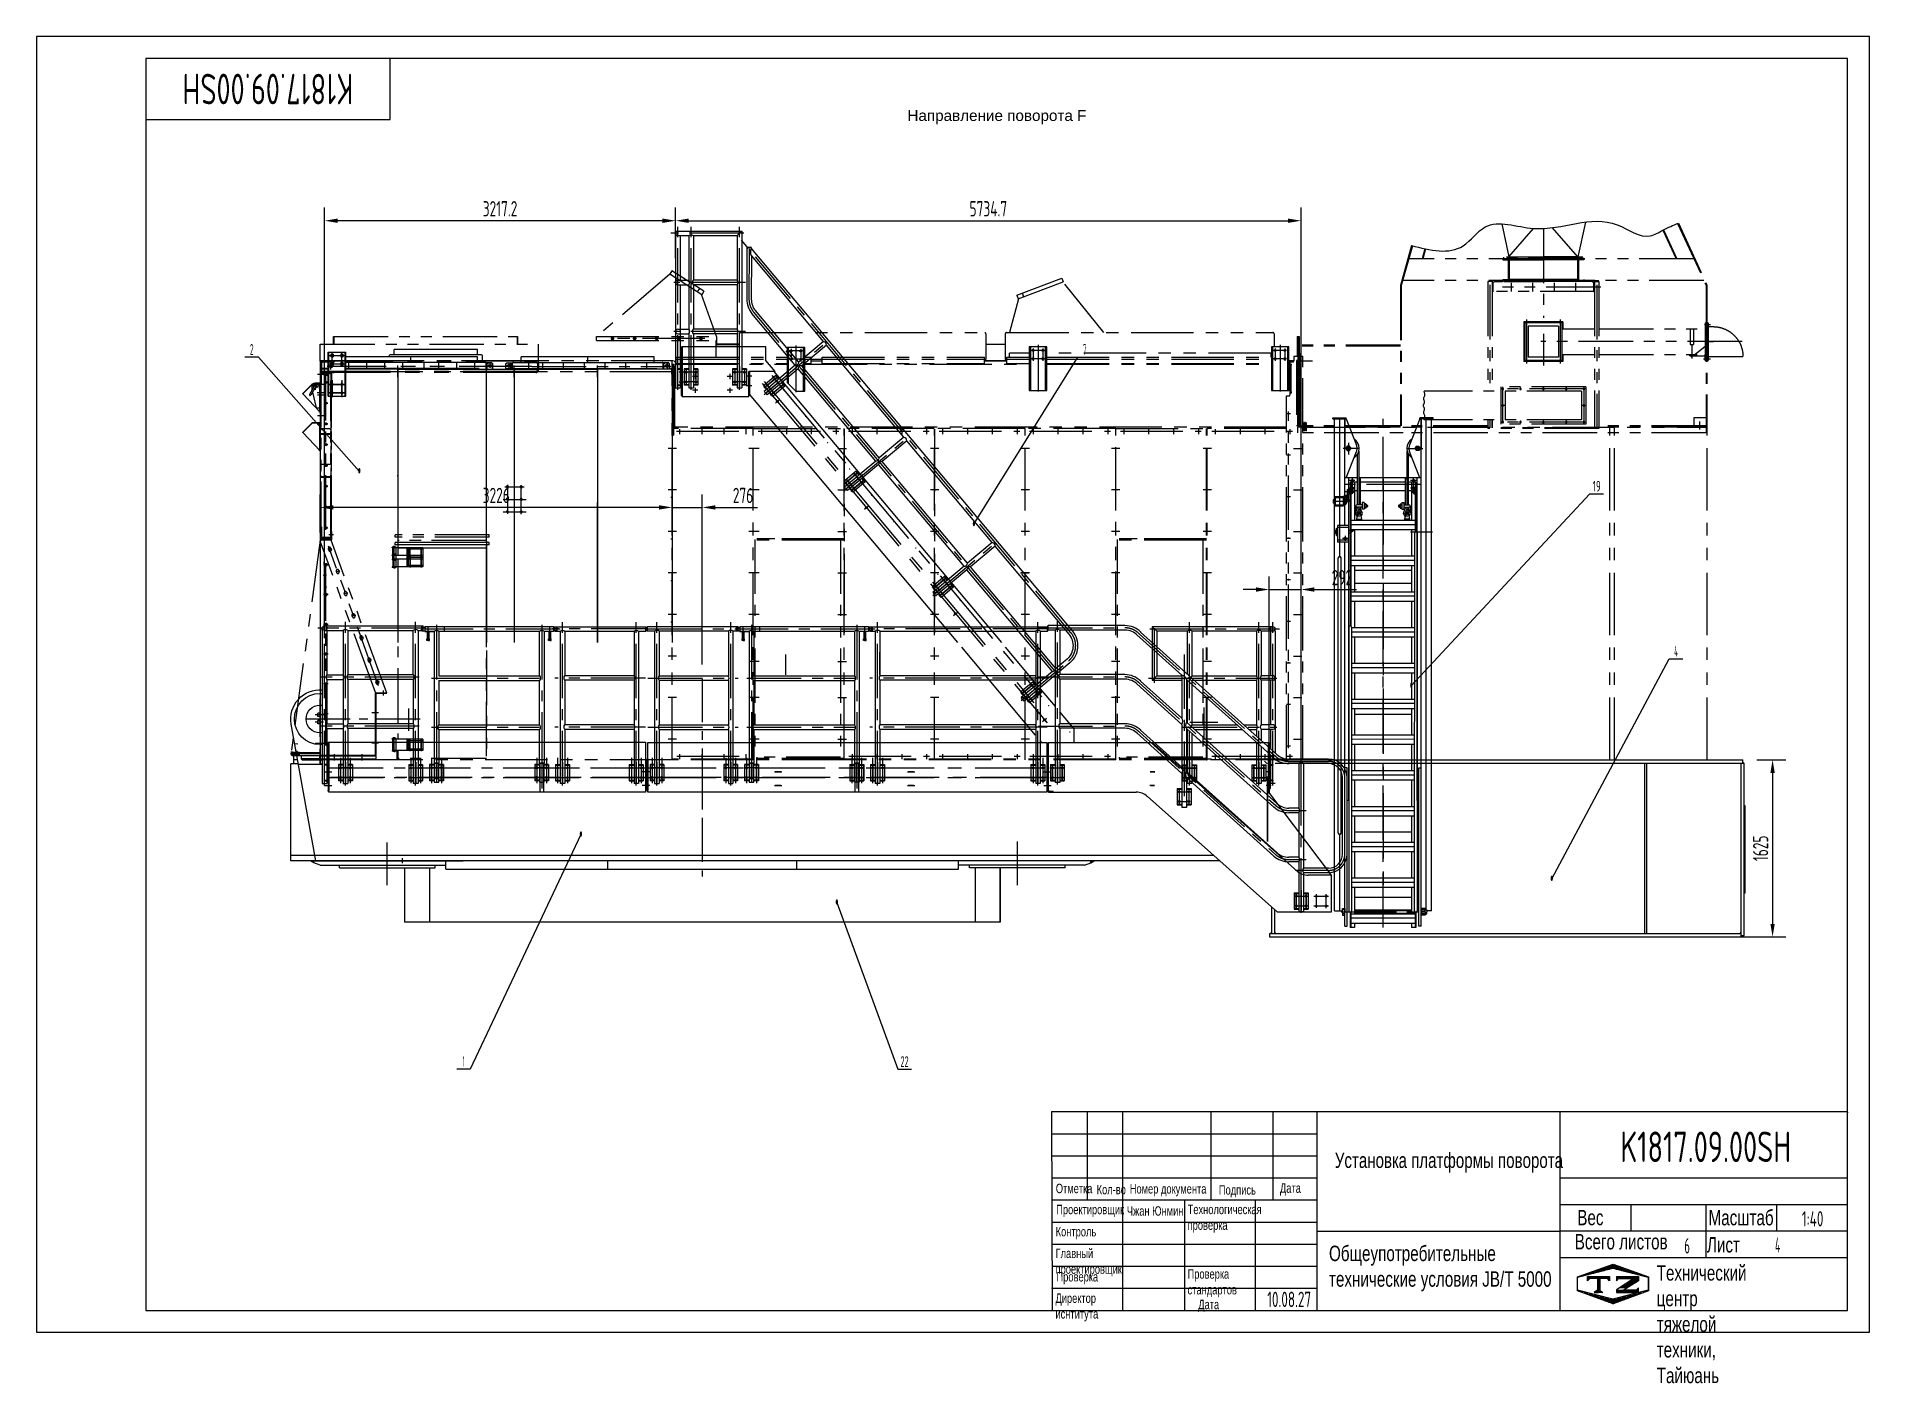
# Model space of a CAD drawing. Header units: millimetres. Extents: x 0 to 16800, y -469 to 11880.
import ezdxf
from ezdxf.enums import TextEntityAlignment as Align

# ---------------------------------------------------------------- set-up
doc = ezdxf.new("R2010")
doc.units = ezdxf.units.MM
doc.header["$LTSCALE"] = 400
for name, pattern in [('F', [0.75, 0.5, -0.25]), ('G', [2, 1.25, -0.25, 0.25, -0.25]), ('K', [2.5, 1.25, -0.25, 0.25, -0.25, 0.25, -0.25])]:
    doc.linetypes.add(name, pattern=pattern)
for name, color, linetype in [('01', 7, 'Continuous'), ('02', 1, 'Continuous'), ('04', 2, 'F'), ('05', 142, 'G'), ('07', 6, 'K'), ('08', 1, 'Continuous'), ('10', 1, 'Continuous'), ('11', 3, 'Continuous'), ('THICK', 7, 'Continuous')]:
    doc.layers.add(name, color=color, linetype=linetype)
doc.layers.get('04').off()
doc.styles.get("Standard").update_dxf_attribs({"font": 'isocp', "width": 0.707, "bigfont": 'intecad.shx'})
doc.dimstyles.new('INTE', dxfattribs={"dimscale": 40, "dimtxt": 3.5, "dimasz": 3, "dimexe": 3, "dimexo": 0, "dimgap": 1, "dimtad": 1, "dimdec": 1, "dimdsep": 46, "dimtxsty": 'Standard', "dimcen": 0, "dimclrd": 1, "dimclre": 1, "dimclrt": 3, "dimaunit": 1, "dimadec": 0, "dimazin": 0, "dimtfac": 1, "dimtmove": 0, "dimatfit": 0, "dimfxl": 1, "dimarcsym": 0})

msp = doc.modelspace()

# ---------------------------------------------------------------- texts
at = {"layer": '01', "attachment_point": 1}
for s, insert, char_height in [('{\\fArial|b0|i0|c204|p34;Отметка}', (9342.3, 1361.17), 86.3654), ('{\\fArial|b0|i0|c204|p34;Кол-во}', (9716.84, 1351.23), 86.3654), ('{\\fArial|b0|i0|c204|p34;Номер документа}', (10020.22, 1357.88), 86.3654), ('{\\fArial|b0|i0|c204|p34;Подпись}', (10837.14, 1347.92), 86.3654), ('{\\fArial|b0|i0|c204|p34;Дата}', (11397.3, 1364.48), 86.3654), ('{\\fArial|b0|i0|c204|p34;Проектировщик}', (9346.1, 1168.25), 86.3654), ('{\\fArial|b0|i0|c204|p34;\\C3;Чжан Юнмин}', (9993.72, 1154.98), 86.3654), ('{\\fArial|b0|i0|c204|p34;Технологическая\\Pпроверка}', (10550.89, 1168.9), 86.3654), ('{\\fArial|b0|i0|c204|p34;Вес}', (14122.8, 1121.81), 141.0636), ('{\\fArial|b0|i0|c204|p34;Контроль}', (9341.14, 964.82), 86.3654), ('{\\fArial|b0|i0|c204|p34;Главный\\Pпроектировщик}', (9340.38, 766.04), 86.3654), ('{\\fArial|b0|i0|c204|p34;Проверка}', (9348.82, 551.24), 86.3654), ('{\\fArial|b0|i0|c204|p34;Проверка\\Pстандартов}', (10550.06, 576.9), 86.3654), ('{\\fArial|b0|i0|c204|p34;Директор\\Pиснтитута}', (9339.05, 355.02), 86.3654), ('{\\fArial|b0|i0|c204|p34;Дата}', (10648.19, 297.29), 86.3654)]:
    msp.add_mtext(s, dxfattribs=dict(at, insert=insert, char_height=char_height))
at = {"layer": '01', "insert": (14850.79, 614.46), "char_height": 141.0636, "width": 6.629, "attachment_point": 1}
msp.add_mtext('{\\fArial|b0|i0|c204|p34;Технический центр\\Pтяжелой техники, Тайюань}', dxfattribs=at)
at = {"layer": '02', "ltscale": 2, "width": 0.605172}
for p, p2 in [((2945.95, 7874.37), (2969.95, 7874.37)), ((8580.07, 7389.76), (8604.07, 7389.76)), ((12589.4, 5907.27), (12613.4, 5907.27)), ((4977.38, 4543.42), (5001.38, 4543.42)), ((13876.58, 4136.76), (13900.58, 4136.76)), ((7323.15, 3920.27), (7347.15, 3920.27))]:
    msp.add_text('●', height=40, dxfattribs=at).set_placement(p, p2, align=Align.FIT)
at = {"layer": '02', "attachment_point": 1}
for s, insert, char_height in [('{\\fArial|b0|i0|c204|p34;\\W1;\\C3;Направление поворота \\fArial|b0|i0|c0|p34;F}', (7982.22, 11206.88), 100), ('{\\fArial|b0|i0|c204|p34;\\C3;Установка платформы поворота}', (11900.17, 1646.12), 140)]:
    msp.add_mtext(s, dxfattribs=dict(at, insert=insert, char_height=char_height))
at = {"layer": '05', "char_height": 141.12, "attachment_point": 1}
for s, insert in [('{\\fArial|b0|i0|c204|p34;\\C0;Масштаб}', (15326.13, 1121.14)), ('{\\fArial|b0|i0|c204|p34;\\C0;Всего листов}', (14099.5, 900.55)), ('{\\fArial|b0|i0|c204|p34;\\C0;Лист}', (15311.14, 871.89)), ('{\\fArial|b0|i0|c204|p34;\\C0;Общеупотребительные\\Pтехнические условия \\fArial|b0|i0|c0|p34;JB/T 5000}', (11846.84, 793.41))]:
    msp.add_mtext(s, dxfattribs=dict(at, insert=insert))
at = {"layer": '11', "width": 0.69384}
msp.add_text('K1817.09.00SH', height=280, rotation=180, dxfattribs=at).set_placement((2902.78, 11540), (1337.22, 11540), align=Align.FIT)
at = {"layer": '11', "ltscale": 2}
for s, height, width, p, p2 in [('2', 98.99, 0.562593, (1954.78, 8961.71), (1988.76, 8961.71)), ('7', 98.99, 0.514182, (9593.37, 8961.71), (9621.37, 8961.71)), ('19', 98.995, 0.670077, (14263.55, 7707.93), (14337.95, 7707.93)), ('4', 98.99, 0.543846, (15010.45, 6195.73), (15045.45, 6195.73)), ('1', 98.99, 0.404, (3906.05, 2432.16), (3920.05, 2432.16)), ('22', 98.995, 0.573679, (7918.91, 2432.16), (7993.31, 2432.16))]:
    msp.add_text(s, height=height, dxfattribs=dict(at, width=width)).set_placement(p, p2, align=Align.FIT)
at = {"layer": '11'}
for s, height, width, p, p2 in [('K1817.09.00SH', 280, 0.69384, (14517.22, 1560), (16082.78, 1560)), ('1:40', 140, 0.657692, (16180.98, 970), (16379.02, 970)), ('6', 140, 0.600695, (15104.84, 722.43), (15155.26, 722.43)), ('4', 140, 0.543846, (15935.25, 730), (15984.75, 730)), ('10.08.27', 141.064, 0.642055, (11279.89, 230.23), (11682.93, 230.23))]:
    msp.add_text(s, height=height, dxfattribs=dict(at, width=width)).set_placement(p, p2, align=Align.FIT)

# ---------------------------------------------------------------- blocks, each defined once
blk = doc.blocks.new('EEERREW')
h = blk.add_hatch(color=256)
h.paths.add_polyline_path([(4318, 40923), (4308, 40923), (4308, 40913)])
h.paths.add_polyline_path([(4295, 40933), (4285, 40923), (4295, 40923)])
h = blk.add_hatch(color=256)
h.paths.add_polyline_path([(4308, 39372), (4308, 39362), (4318, 39362)])
h.paths.add_polyline_path([(4308, 39343), (4298, 39343), (4308, 39333)])
for points in [[(8588, 39372), (8588, 39362), (8578, 39362)], [(8623, 39362), (8613, 39372), (8613, 39362)]]:
    blk.add_hatch(color=256).paths.add_polyline_path(points)
at = {"layer": '02', "ltscale": 0.8}
h = blk.add_hatch(dxfattribs=at)
h.set_pattern_fill('_USER', color=256, scale=5, angle=45, style=0, double=1, pattern_type=0)
h.set_pattern_definition([(135, (21093.3004, 34406.1256), (3.535534, 3.535534), []), (45, (21093.3004, 34406.1256), (3.535534, -3.535534), [])])
h.paths.add_polyline_path([(10240, 40027), (10271, 40027), (10271, 40008)])
h = blk.add_hatch(dxfattribs=at)
h.set_pattern_fill('_USER', color=256, scale=5, angle=45, style=0, double=1, pattern_type=0)
h.set_pattern_definition([(45, (6570.915, 34406.1256), (-3.535534, 3.535534), []), (135, (6570.915, 34406.1256), (-3.535534, -3.535534), [])])
h.paths.add_polyline_path([(17424, 40027), (17393, 40027), (17393, 40008)])
at = {"ltscale": 0.8}
blk.add_line((17375, 40027), (17600, 41282), dxfattribs=at)
for p, q in [((8582, 40923), (4283, 40923)), ((4283, 39343), (4283, 40923)), ((4295, 40933), (4285, 40923)), ((8582, 40955), (4295, 40955)), ((4295, 40923), (4295, 40955)), ((4308, 39330), (4308, 40923)), ((4308, 40913), (4318, 40923)), ((5176, 40923), (5176, 39362)), ((5196, 40923), (5196, 39362)), ((4271, 39732), (4271, 40532)), ((4271, 40532), (4283, 40532)), ((4271, 39732), (4283, 39732)), ((8588, 39583), (8588, 39362)), ((8613, 39605), (8613, 39362)), ((4308, 39343), (4283, 39343)), ((4308, 39333), (4298, 39343)), ((4318, 39362), (4308, 39372)), ((8632, 39362), (4308, 39362)), ((8632, 39330), (4308, 39330)), ((8588, 39372), (8578, 39362)), ((8613, 39372), (8623, 39362)), ((8632, 39362), (8632, 39330))]:
    blk.add_line(p, q)
blk.add_arc((17337, 41329), 267, 349.8433, 94.584, dxfattribs=at)
at = {"layer": '01', "ltscale": 0.8}
for p, q in [((17316, 40910), (17533, 40910)), ((17534, 40916), (17604, 40916)), ((17541, 40954), (17579, 40954)), ((17604, 40027), (17604, 40916)), ((9087, 40027), (17604, 40027)), ((9143, 40077), (17604, 40077)), ((10271, 40008), (10271, 40027)), ((10328, 39989), (10271, 40008)), ((10328, 39989), (11483, 39989)), ((11483, 39950), (11483, 40027)), ((12966, 39950), (12966, 40027)), ((14698, 39950), (14698, 40027)), ((17393, 40027), (16024, 40027)), ((16182, 39950), (16182, 40027)), ((17336, 39989), (16182, 39989)), ((17336, 39989), (17393, 40008)), ((17393, 40008), (17393, 40027)), ((10506, 39962), (11382, 39962)), ((16182, 39950), (11483, 39950)), ((17158, 39962), (16282, 39962))]:
    blk.add_line(p, q, dxfattribs=at)
at = {"layer": '01', "color": 7, "linetype": 'Continuous', "ltscale": 0.8}
for p, q in [((17547, 40992), (17579, 40992)), ((17579, 40992), (17579, 40916)), ((10506, 39962), (10506, 39989)), ((11382, 39962), (11382, 39989)), ((16282, 39962), (16282, 39989)), ((17158, 39962), (17158, 39989))]:
    blk.add_line(p, q, dxfattribs=at)
for start, end in [(90, 95.2588), (270, 90), (264.7412, 270)]:
    blk.add_arc((17337, 41328), 235, start, end, dxfattribs=at)
at = {"layer": '01', "ltscale": 0.8}
for start, end in [(90, 99.7644), (270, 90), (260.2356, 270)]:
    blk.add_arc((17337, 41328), 127, start, end, dxfattribs=at)
at = {"layer": '02', "color": 1, "linetype": 'Continuous', "ltscale": 0.8}
blk.add_line((8654, 40916), (8679, 40941), dxfattribs=at)
at = {"layer": '02', "color": 1, "linetype": 'Continuous'}
for p, q in [((8651, 40205), (8651, 40802)), ((8651, 40802), (8651, 40205))]:
    blk.add_line(p, q, dxfattribs=at)
at = {"layer": '02', "ltscale": 0.8}
for p, q in [((10271, 40008), (10240, 40027)), ((17393, 40008), (17424, 40027))]:
    blk.add_line(p, q, dxfattribs=at)
at = {"layer": '05', "color": 4, "linetype": 'G', "ltscale": 0.8}
for p, q in [((12207, 41941), (12207, 41733)), ((13071, 41919), (13071, 41733)), ((13832, 41698), (13832, 39885)), ((17337, 41512), (17337, 41165)), ((9235, 41434), (9235, 41158)), ((16525, 41424), (16525, 41219)), ((9106, 41296), (9363, 41296)), ((16419, 41328), (17519, 41328)), ((13832, 40901), (13832, 40291)), ((10944, 39804), (10944, 40205)), ((16720, 39804), (16720, 40195))]:
    blk.add_line(p, q, dxfattribs=at)
blk = doc.blocks.new('*D161')
at = {"layer": '08', "color": 1, "lineweight": -2, "ltscale": 2}
for p, q in [((5857, 9849), (5857, 10312)), ((11591, 6665), (11591, 10312)), ((5977, 10192), (11471, 10192))]:
    blk.add_line(p, q, dxfattribs=at)
at = {"layer": '08', "color": 1, "ltscale": 2}
for points in [[(5977, 10212), (5977, 10172), (5857, 10192)], [(11471, 10212), (11471, 10172), (11591, 10192)]]:
    blk.add_solid(points, dxfattribs=at)
at = {"layer": 'Defpoints', "color": 0, "ltscale": 2}
for p in [(11591, 10192), (5857, 9849), (11591, 6665)]:
    blk.add_point(p, dxfattribs=at)
at = {"layer": '08', "color": 3, "ltscale": 2, "insert": (8724, 10302), "char_height": 140, "attachment_point": 5}
blk.add_mtext('5734.7', dxfattribs=at)
blk = doc.blocks.new('A$C32973516')
at = {"layer": '05', "color": 4, "linetype": 'G'}
for p, q in [((67, 187), (28, 187)), ((68, 60), (31, 60))]:
    blk.add_line(p, q, dxfattribs=at)
blk = doc.blocks.new('A$C26947815')
at = {"ltscale": 0.8}
for p, q in [((45, 305), (45, 14)), ((51, 305), (45, 305)), ((51, 305), (51, 14)), ((0, 6), (37, 6)), ((0, 0), (0, 6)), ((37, 0), (0, 0))]:
    blk.add_line(p, q, dxfattribs=at)
for radius in [14, 8]:
    blk.add_arc((37, 14), radius, 270, 0, dxfattribs=at)
at = {"layer": '05', "color": 4, "linetype": 'G', "ltscale": 0.8}
for p, q in [((85, 187), (17, 187)), ((85, 60), (17, 60))]:
    blk.add_line(p, q, dxfattribs=at)
blk = doc.blocks.new('1111a')
for p, q in [((9082, 6114), (10034, 6114)), ((9082, 5657), (9082, 6114)), ((10034, 6114), (11363, 4934)), ((10034, 6114), (11101, 6114)), ((9082, 5657), (9887, 5657)), ((9092, 5664), (9127, 5664)), ((9127, 5657), (9887, 5657)), ((9988, 5619), (11183, 4557)), ((9988, 5619), (11183, 4557)), ((11673, 4895), (11464, 4895)), ((11673, 4895), (11673, 4557)), ((11673, 4895), (11673, 4557)), ((11673, 4557), (11183, 4557)), ((11673, 4557), (11183, 4557))]:
    blk.add_line(p, q)
for centre in [(9120, 5879), (9209, 5879), (10332, 5879), (10421, 5879), (10967, 5879), (11056, 5879), (9120, 5790), (9209, 5790), (10421, 5790), (10967, 5790), (11056, 5790), (11355, 4703), (11444, 4703), (11539, 4703), (11628, 4703), (11355, 4614), (11444, 4614), (11539, 4614), (11628, 4614)]:
    blk.add_circle(centre, 8)
for centre, start, end in [((9887, 5505), 48.378, 90), ((9887, 5505), 48.378, 90), ((11464, 5047), 228.3794, 270)]:
    blk.add_arc(centre, 152, start, end)
at = {"layer": '01'}
for p, q in [((11101, 6114), (11101, 5649)), ((11101, 6114), (11107, 6114)), ((11107, 6114), (11107, 5649)), ((11107, 5691), (11107, 5869)), ((11119, 5869), (11107, 5869)), ((11119, 5691), (11119, 5869)), ((9092, 5664), (9082, 5674)), ((10041, 5691), (10041, 5691)), ((11101, 5657), (11673, 4895)), ((11107, 5691), (11119, 5691)), ((11107, 5691), (11107, 5691))]:
    blk.add_line(p, q, dxfattribs=at)
at = {"layer": '01', "color": 7, "linetype": 'Continuous'}
for p, q in [((11101, 5657), (11101, 6114)), ((9082, 5674), (9082, 5903)), ((9127, 5657), (9127, 5664))]:
    blk.add_line(p, q, dxfattribs=at)
at = {"layer": '05', "color": 4, "linetype": 'G'}
for p, q in [((9120, 5771), (9120, 5897)), ((9209, 5770), (9209, 5898)), ((10332, 5771), (10332, 5897)), ((10421, 5770), (10421, 5898)), ((10967, 5771), (10967, 5897)), ((11056, 5770), (11056, 5898)), ((9097, 5879), (9231, 5879)), ((9097, 5790), (9231, 5790)), ((10056, 5717), (10012, 5717)), ((10058, 5844), (10014, 5844)), ((10309, 5879), (10443, 5879)), ((10309, 5790), (10443, 5790)), ((10944, 5879), (11078, 5879)), ((10944, 5790), (11078, 5790)), ((11123, 5717), (11079, 5717)), ((11124, 5844), (11081, 5844)), ((11355, 4595), (11355, 4721)), ((11444, 4594), (11444, 4722)), ((11539, 4595), (11539, 4721)), ((11628, 4594), (11628, 4722)), ((11332, 4703), (11466, 4703)), ((11332, 4614), (11466, 4614)), ((11516, 4703), (11650, 4703)), ((11516, 4614), (11650, 4614))]:
    blk.add_line(p, q, dxfattribs=at)
at = {"layer": '01', "xscale": -1}
blk.add_blockref('A$C26947815', (9126, 5657), dxfattribs=at)
at = {"layer": '04', "color": 2, "linetype": 'F', "xscale": -1}
blk.add_blockref('A$C32973516', (10085, 5657), dxfattribs=at)
blk = doc.blocks.new('*D162')
at = {"layer": '08', "color": 1, "lineweight": -2, "ltscale": 2}
for p, q in [((11299, 5409), (11299, 6930)), ((11591, 5136), (11591, 6930)), ((11179, 6810), (11059, 6810)), ((11299, 6810), (11591, 6810)), ((11711, 6810), (12098, 6810))]:
    blk.add_line(p, q, dxfattribs=at)
at = {"layer": '08', "color": 1, "ltscale": 2}
for points in [[(11179, 6830), (11179, 6790), (11299, 6810)], [(11711, 6830), (11711, 6790), (11591, 6810)]]:
    blk.add_solid(points, dxfattribs=at)
at = {"layer": 'Defpoints', "color": 0, "ltscale": 2}
for p in [(11591, 6810), (11299, 5409), (11591, 5136)]:
    blk.add_point(p, dxfattribs=at)
at = {"layer": '08', "color": 3, "ltscale": 2, "insert": (11965, 6920), "char_height": 140, "attachment_point": 5}
blk.add_mtext('292', dxfattribs=at)
blk = doc.blocks.new('*D163')
at = {"layer": '01', "color": 1, "linetype": 'Continuous', "lineweight": -2, "ltscale": 2}
for p, q in [((2639, 6363), (2639, 10312)), ((5857, 9849), (5857, 10312)), ((5737, 10192), (2759, 10192))]:
    blk.add_line(p, q, dxfattribs=at)
at = {"layer": '01', "color": 1, "linetype": 'Continuous', "ltscale": 2}
for points in [[(2759, 10212), (2759, 10172), (2639, 10192)], [(5737, 10212), (5737, 10172), (5857, 10192)]]:
    blk.add_solid(points, dxfattribs=at)
at = {"layer": 'Defpoints', "color": 0, "linetype": 'Continuous', "ltscale": 2}
for p in [(2639, 10192), (5857, 9849), (2639, 6363)]:
    blk.add_point(p, dxfattribs=at)
at = {"layer": '01', "color": 3, "linetype": 'Continuous', "ltscale": 2, "insert": (4248, 10302), "char_height": 140, "attachment_point": 5}
blk.add_mtext('3217.2', dxfattribs=at)
blk = doc.blocks.new('111')
at = {"ltscale": 1.25}
for p, q in [((1397, 2288), (1397, 2745)), ((1397, 2745), (5055, 2745)), ((5055, 2745), (5055, 2288)), ((5055, 2288), (1397, 2288))]:
    blk.add_line(p, q, dxfattribs=at)
for centre in [(1435, 2510), (1435, 2421), (1524, 2510), (1524, 2421), (2111, 2510), (2111, 2421), (2200, 2510), (2200, 2421), (2302, 2510), (2302, 2421), (2391, 2510), (2391, 2421), (3267, 2510), (3267, 2421), (3356, 2510), (3356, 2421), (3457, 2510), (3457, 2421), (3546, 2510), (3546, 2421), (4928, 2510), (4928, 2421), (5017, 2510), (5017, 2421)]:
    blk.add_circle(centre, 8, dxfattribs=at)
at = {"layer": '05', "color": 4, "linetype": 'G', "ltscale": 1.25}
for p, q in [((1435, 2602), (1435, 2371)), ((1524, 2602), (1524, 2371)), ((2111, 2602), (2111, 2371)), ((2200, 2602), (2200, 2371)), ((2302, 2602), (2302, 2371)), ((2391, 2602), (2391, 2371)), ((3267, 2602), (3267, 2371)), ((3356, 2602), (3356, 2371)), ((3457, 2602), (3457, 2371)), ((3546, 2602), (3546, 2371)), ((4928, 2602), (4928, 2371)), ((5017, 2602), (5017, 2371)), ((1397, 2510), (5068, 2510)), ((5068, 2421), (1397, 2421)), ((1397, 2421), (5068, 2421))]:
    blk.add_line(p, q, dxfattribs=at)
blk = doc.blocks.new('112')
at = {"ltscale": 1.25}
for p, q in [((3083, 1341), (3083, 1050)), ((3089, 1341), (3083, 1341)), ((3089, 1341), (3089, 1050))]:
    blk.add_line(p, q, dxfattribs=at)
blk.add_arc((3075, 1050), 14, 304.8499, 0, dxfattribs=at)
blk = doc.blocks.new('A$C3BD31D53')
for p, q in [((37, 246), (0, 246)), ((37, 246), (0, 246)), ((0, 246), (0, 240)), ((0, 240), (37, 240)), ((45, 232), (45, 14)), ((51, 232), (51, 14)), ((0, 6), (37, 6)), ((0, 0), (0, 6)), ((37, 0), (0, 0))]:
    blk.add_line(p, q)
for centre, radius, start, end in [((37, 232), 14, 0, 90), ((37, 232), 8, 0, 90), ((37, 14), 8, 270, 0), ((37, 14), 14, 270, 0)]:
    blk.add_arc(centre, radius, start, end)
at = {"layer": '05', "color": 4, "linetype": 'G'}
for p, q in [((85, 187), (17, 187)), ((85, 60), (17, 60))]:
    blk.add_line(p, q, dxfattribs=at)
blk = doc.blocks.new('A$C696466BE')
for p, q in [((23, 0), (23, 178)), ((23, 178), (35, 178)), ((35, 0), (35, 178)), ((23, 0), (35, 0))]:
    blk.add_line(p, q)
at = {"layer": '05', "color": 4, "linetype": 'G'}
for p, q in [((0, 153), (49, 153)), ((0, 26), (49, 26))]:
    blk.add_line(p, q, dxfattribs=at)
blk = doc.blocks.new('1112a')
at = {"layer": '01', "ltscale": 1.5, "xscale": -1}
blk.add_blockref('112', (12270, 2356), dxfattribs=at)
at = {"layer": '01', "ltscale": 1.5}
for name, p in [('111', (7790, 1103)), ('112', (9762, 2356))]:
    blk.add_blockref(name, p, dxfattribs=at)
at = {"layer": '04', "color": 2, "linetype": 'F', "ltscale": 1.5, "xscale": -1}
for name, p in [('A$C3BD31D53', (10432, 3391)), ('A$C696466BE', (10404, 3425)), ('A$C3BD31D53', (11651, 3391)), ('A$C696466BE', (11623, 3425))]:
    blk.add_blockref(name, p, dxfattribs=at)
at = {"layer": '04', "color": 2, "linetype": 'F', "ltscale": 1.5}
for p in [(10365, 3425), (11584, 3425)]:
    blk.add_blockref('A$C696466BE', p, dxfattribs=at)
blk = doc.blocks.new('A$C5A657E14')
at = {"layer": '01', "ltscale": 1.5}
for p, q in [((224, 3532), (0, 3532)), ((0, 3325), (0, 3532)), ((224, 3532), (2310, 1046)), ((1912, 1046), (0, 3325)), ((2624, 197), (1947, 1004)), ((2345, 1004), (2624, 672)), ((2667, 621), (2802, 460)), ((2844, 410), (2975, 254)), ((2975, 254), (2975, 132)), ((2679, 132), (2667, 147))]:
    blk.add_line(p, q, dxfattribs=at)
for centre in [(165, 3405), (233, 3462), (290, 3394), (222, 3337), (257, 3257), (901, 2527), (969, 2585), (1027, 2516), (959, 2459), (1073, 2284), (1711, 1562), (1779, 1619), (1837, 1551), (1768, 1494), (1889, 1311), (2521, 597), (2589, 654), (2647, 586), (2706, 338)]:
    blk.add_circle(centre, 8, dxfattribs=at)
at = {"layer": '02', "color": 1, "linetype": 'Continuous', "ltscale": 1.5}
for p, q in [((309, 3364), (312, 3364)), ((312, 3364), (312, 3361)), ((511, 3123), (514, 3123)), ((514, 3123), (514, 3120)), ((713, 2881), (716, 2881)), ((716, 2881), (716, 2878)), ((916, 2640), (919, 2640)), ((919, 2640), (919, 2637)), ((1118, 2399), (1121, 2399)), ((1121, 2399), (1121, 2396)), ((1321, 2158), (1324, 2158)), ((1324, 2158), (1324, 2155)), ((1523, 1916), (1526, 1916)), ((1526, 1916), (1526, 1913)), ((1726, 1675), (1729, 1675)), ((1729, 1675), (1729, 1672)), ((1928, 1434), (1931, 1434)), ((1931, 1434), (1931, 1431)), ((2131, 1192), (2134, 1192)), ((2134, 1192), (2134, 1189)), ((2333, 951), (2336, 951)), ((2336, 951), (2336, 948)), ((2536, 710), (2539, 710)), ((2539, 710), (2539, 707)), ((2738, 468), (2741, 468)), ((2741, 468), (2741, 465)), ((2934, 227), (2937, 227)), ((2937, 227), (2937, 224))]:
    blk.add_line(p, q, dxfattribs=at)
at = {"layer": '05', "color": 4, "linetype": 'G', "ltscale": 1.5}
for p, q in [((117, 3423), (2730, 309)), ((136, 3439), (2609, 493)), ((137, 3382), (251, 3478)), ((194, 3314), (308, 3409)), ((205, 3496), (2677, 550)), ((874, 2504), (988, 2600)), ((931, 2436), (1045, 2532)), ((1684, 1539), (1797, 1635)), ((1741, 1471), (1855, 1566)), ((2494, 574), (2607, 669)), ((2551, 506), (2665, 601))]:
    blk.add_line(p, q, dxfattribs=at)
at = {"layer": '05', "ltscale": 1.5}
for p, q in [((239, 3242), (274, 3271)), ((242, 3274), (271, 3239)), ((1056, 2269), (1090, 2298)), ((1058, 2301), (1088, 2266)), ((1872, 1296), (1907, 1326)), ((1875, 1328), (1904, 1294)), ((2688, 323), (2723, 353)), ((2691, 356), (2720, 321))]:
    blk.add_line(p, q, dxfattribs=at)
blk = doc.blocks.new('A$C3F0A0935')
at = {"layer": '01', "color": 7, "linetype": 'Continuous'}
for p, q in [((0, 0), (0, 172)), ((0, 172), (42, 172)), ((42, 172), (42, 0)), ((42, 0), (0, 0))]:
    blk.add_line(p, q, dxfattribs=at)
blk = doc.blocks.new('A$C7D0E6285')
at = {"ltscale": 0.75}
for p, q in [((0, 163), (0, 14)), ((0, 163), (42, 163)), ((0, 158), (42, 158)), ((0, 19), (42, 19)), ((0, 14), (42, 14)), ((22, 158), (22, 163)), ((22, 14), (22, 19)), ((41, 163), (41, 158)), ((41, 19), (41, 14)), ((85, 163), (127, 163)), ((85, 163), (85, 158)), ((85, 158), (127, 158)), ((85, 19), (85, 14)), ((85, 19), (127, 19)), ((85, 14), (127, 14)), ((105, 158), (105, 163)), ((105, 14), (105, 19)), ((127, 163), (127, 14))]:
    blk.add_line(p, q, dxfattribs=at)
for centre in [(19, 133), (19, 44), (108, 133), (108, 44)]:
    blk.add_circle(centre, 8, dxfattribs=at)
at = {"layer": '05', "color": 4, "linetype": 'G', "ltscale": 0.75}
for p, q in [((63, 175), (63, 0)), ((3, 133), (121, 133)), ((3, 44), (119, 44)), ((19, 152), (19, 26)), ((108, 152), (108, 25))]:
    blk.add_line(p, q, dxfattribs=at)
at = {"layer": '04'}
blk.add_blockref('A$C3F0A0935', (42, 2), dxfattribs=at)
blk = doc.blocks.new('1114a')
for p, q in [((4900, 6915), (4900, 6472)), ((4900, 6915), (4906, 6915)), ((4906, 6915), (4906, 6472)), ((5675, 6915), (4907, 6915)), ((4907, 6915), (4907, 6458)), ((5675, 6789), (5675, 6915)), ((5761, 6687), (5675, 6789)), ((5518, 6458), (5518, 6687)), ((5518, 6687), (5518, 6472)), ((5761, 6687), (5518, 6687)), ((5524, 6687), (5518, 6687)), ((5524, 6687), (5524, 6472)), ((4907, 6458), (5518, 6458))]:
    blk.add_line(p, q)
for centre in [(4945, 6680), (4945, 6591), (5034, 6680), (5034, 6591), (5390, 6680), (5390, 6591), (5479, 6680), (5479, 6591)]:
    blk.add_circle(centre, 8)
for centre, start, end in [((4914, 6472), 180, 240), ((5510, 6472), 304.8499, 0)]:
    blk.add_arc(centre, 14, start, end)
at = {"layer": '01', "color": 7, "linetype": 'Continuous'}
blk.add_arc((4914, 6472), 8, 180, 208.955, dxfattribs=at)
at = {"layer": '05', "color": 4, "linetype": 'G'}
for p, q in [((4931, 6680), (4879, 6680)), ((4931, 6591), (4879, 6591)), ((5494, 6649), (5547, 6649)), ((5494, 6560), (5547, 6560))]:
    blk.add_line(p, q, dxfattribs=at)
at = {"layer": '05'}
for p, q in [((4960, 6680), (4930, 6680)), ((4960, 6591), (4930, 6591)), ((4945, 6695), (4945, 6665)), ((4945, 6606), (4945, 6576)), ((5052, 6642), (5004, 6642)), ((5049, 6680), (5019, 6680)), ((5049, 6591), (5019, 6591)), ((5028, 6666), (5028, 6618)), ((5034, 6695), (5034, 6665)), ((5034, 6606), (5034, 6576)), ((5370, 6642), (5322, 6642)), ((5346, 6666), (5346, 6618)), ((5405, 6680), (5375, 6680)), ((5405, 6591), (5375, 6591)), ((5390, 6695), (5390, 6665)), ((5390, 6606), (5390, 6576)), ((5494, 6680), (5464, 6680)), ((5494, 6591), (5464, 6591)), ((5479, 6695), (5479, 6665)), ((5479, 6606), (5479, 6576)), ((5052, 6515), (5004, 6515)), ((5028, 6539), (5028, 6491)), ((5370, 6515), (5322, 6515)), ((5346, 6539), (5346, 6491))]:
    blk.add_line(p, q, dxfattribs=at)
blk = doc.blocks.new('A$C06BA7ADF')
at = {"ltscale": 1.25}
for p, q in [((45, 457), (45, 14)), ((51, 457), (45, 457)), ((51, 457), (51, 14))]:
    blk.add_line(p, q, dxfattribs=at)
blk.add_arc((37, 14), 14, 304.8499, 0, dxfattribs=at)
at = {"layer": '05', "color": 4, "linetype": 'G', "ltscale": 1.25}
for p, q in [((85, 187), (17, 187)), ((85, 60), (17, 60))]:
    blk.add_line(p, q, dxfattribs=at)
blk = doc.blocks.new('1113b')
for p, q in [((3262, 7195), (6164, 7195)), ((3262, 6738), (3262, 7195)), ((6164, 7195), (6164, 6738)), ((6164, 6738), (3262, 6738))]:
    blk.add_line(p, q)
for centre in [(3370, 6960), (3459, 6960), (4014, 6960), (4103, 6960), (4205, 6960), (4294, 6960), (5170, 6960), (5259, 6960), (5360, 6960), (5449, 6960), (6037, 6960), (6126, 6960), (3370, 6871), (3459, 6871), (4014, 6871), (4103, 6871), (4205, 6871), (4294, 6871), (5170, 6871), (5259, 6871), (5360, 6871), (5449, 6871), (6037, 6871), (6126, 6871)]:
    blk.add_circle(centre, 8)
at = {"layer": '05', "color": 4, "linetype": 'G'}
for p, q in [((3262, 6960), (6177, 6960)), ((3370, 7052), (3370, 6821)), ((3459, 7052), (3459, 6821)), ((4014, 7052), (4014, 6821)), ((4103, 7052), (4103, 6821)), ((4205, 7052), (4205, 6821)), ((4294, 7052), (4294, 6821)), ((5170, 7052), (5170, 6821)), ((5259, 7052), (5259, 6821)), ((5360, 7052), (5360, 6821)), ((5449, 7052), (5449, 6821)), ((6037, 7052), (6037, 6821)), ((6126, 7052), (6126, 6821)), ((6204, 6925), (6135, 6925)), ((6177, 6871), (3262, 6871)), ((3262, 6871), (6177, 6871)), ((6204, 6798), (6135, 6798))]:
    blk.add_line(p, q, dxfattribs=at)
at = {"layer": '01', "xscale": -1}
blk.add_blockref('A$C06BA7ADF', (3307, 6738), dxfattribs=at)
at = {"layer": '01'}
blk.add_blockref('112', (3081, 5702), dxfattribs=at)
blk = doc.blocks.new('wqe')
for p, q in [((473, 622), (495, 622)), ((473, 602), (495, 602))]:
    blk.add_line(p, q)
blk.add_circle((484, 612), 7.5)
for start, end in [(138.1897, 221.8103), (318.1897, 41.8103)]:
    blk.add_arc((484, 612), 15, start, end)
at = {"layer": '01'}
blk.add_circle((484, 612), 4.8, dxfattribs=at)
at = {"layer": '02'}
blk.add_arc((484, 612), 6, 260, 170, dxfattribs=at)
at = {"layer": '05'}
for p, q in [((467, 612), (502, 612)), ((484, 625), (484, 600))]:
    blk.add_line(p, q, dxfattribs=at)
blk = doc.blocks.new('RWE')
for points in [[(5382, 16726), (5386, 16730), (5386, 16726)], [(5382, 16697), (5386, 16692), (5386, 16697)], [(5382, 16659), (5386, 16663), (5386, 16659)], [(5382, 16630), (5386, 16625), (5386, 16630)]]:
    blk.add_hatch(color=256).paths.add_polyline_path(points)
at = {"layer": '10'}
h = blk.add_hatch(dxfattribs=at)
h.set_pattern_fill('U', color=256, angle=135, style=0, pattern_type=0)
h.set_pattern_definition([(135, (6063.6267, 18178.3522), (-0.70711, -0.70711), [])])
h.paths.add_polyline_path([(6054, 18179), (6054, 18178), (6056, 18178), (6056, 18179)])
for p, q in [((5386, 19880), (5386, 16305)), ((5459, 19880), (5386, 19880)), ((6097, 19880), (5619, 19880)), ((6097, 19880), (6097, 18292)), ((6910, 18292), (6910, 19880)), ((7164, 19880), (7164, 17374)), ((7164, 19880), (7926, 19880)), ((7926, 19880), (7926, 17374)), ((5310, 19724), (5310, 19690)), ((5310, 19690), (5311, 19688)), ((5314, 19671), (5348, 19525)), ((5386, 19753), (5339, 19753)), ((5348, 19525), (5386, 19525)), ((5391, 18899), (5391, 18910)), ((6093, 18910), (6093, 18899)), ((6049, 18171), (6049, 18172)), ((6079, 18171), (6079, 18172)), ((6097, 18270), (6097, 18171)), ((6906, 18238), (6102, 18238)), ((6910, 17374), (6910, 18270)), ((6097, 18069), (6097, 18068)), ((6097, 18068), (6097, 17374)), ((5364, 16697), (5364, 16726)), ((5386, 16726), (5364, 16726)), ((5386, 16697), (5364, 16697)), ((5386, 16659), (5364, 16659)), ((5364, 16630), (5364, 16659)), ((5382, 16726), (5386, 16730)), ((5382, 16697), (5386, 16692)), ((5382, 16659), (5386, 16663)), ((5386, 16630), (5364, 16630)), ((5382, 16630), (5386, 16625)), ((5407, 16260), (5391, 16260))]:
    blk.add_line(p, q)
for centre in [(5583, 19740), (5583, 19664)]:
    blk.add_circle(centre, 8)
for centre, radius, start, end in [((5339, 19724), 29, 90, 180), ((5494, 19740), 8, 215.6591, 144.3409), ((5494, 19664), 8, 215.6591, 144.3409)]:
    blk.add_arc(centre, radius, start, end)
at = {"layer": '01'}
for p, q in [((5459, 19632), (5459, 20038)), ((5459, 20038), (5619, 20038)), ((5466, 19632), (5466, 20038)), ((5613, 19632), (5613, 20038)), ((5619, 19632), (5619, 20038)), ((6064, 20012), (6064, 20062)), ((6217, 19943), (6217, 19993)), ((6826, 20012), (6826, 20062)), ((6827, 19943), (6827, 19993)), ((7228, 19943), (7228, 19993)), ((7838, 19943), (7838, 19993)), ((8448, 19943), (8448, 19993)), ((8607, 19874), (8607, 19835)), ((8612, 19886), (8624, 19886)), ((8624, 19886), (8624, 19276)), ((5459, 19632), (5619, 19632)), ((8612, 19276), (8624, 19276)), ((6056, 18178), (6045, 18178)), ((6083, 18172), (6045, 18172)), ((6050, 18171), (6050, 18069)), ((6054, 18178), (6054, 18179)), ((6054, 18178), (6054, 18179)), ((6054, 18179), (6064, 18179)), ((6064, 18178), (6054, 18178)), ((6056, 18183), (6056, 18184)), ((6056, 18184), (6064, 18184)), ((6056, 18179), (6056, 18183)), ((6056, 18178), (6056, 18179)), ((6071, 18184), (6064, 18184)), ((6073, 18179), (6064, 18179)), ((6064, 18178), (6073, 18178)), ((6072, 18183), (6071, 18184)), ((6071, 18178), (6071, 18179)), ((6935, 18292), (6072, 18292)), ((6072, 18270), (6072, 18292)), ((6935, 18270), (6072, 18270)), ((6072, 18179), (6072, 18183)), ((6083, 18178), (6072, 18178)), ((6073, 18178), (6073, 18179)), ((6078, 18171), (6078, 18069)), ((6083, 18178), (6083, 18172)), ((6102, 18243), (6097, 18243)), ((6178, 18171), (6178, 18069)), ((6191, 18171), (6191, 18069)), ((6327, 18171), (6327, 18069)), ((6910, 18243), (6906, 18243)), ((6935, 18270), (6935, 18292)), ((6083, 18068), (6045, 18068)), ((6083, 18062), (6045, 18062)), ((6055, 18062), (6064, 18062)), ((6064, 18058), (6055, 18058)), ((6072, 18062), (6064, 18062)), ((6064, 18058), (6072, 18058)), ((6083, 18062), (6083, 18068))]:
    blk.add_line(p, q, dxfattribs=at)
at = {"layer": '01', "color": 7, "linetype": 'Continuous'}
for p, q in [((6827, 19993), (5619, 19993)), ((6018, 19993), (6018, 20003)), ((6863, 20012), (6028, 20012)), ((6826, 20062), (6064, 20062)), ((6872, 19955), (6872, 20003)), ((8448, 19993), (7228, 19993)), ((5391, 19886), (5391, 19880)), ((5459, 19886), (5391, 19886)), ((6898, 19943), (5619, 19943)), ((6842, 19886), (5619, 19886)), ((6097, 19880), (7164, 19880)), ((6872, 19955), (6827, 19955)), ((6948, 19938), (6907, 19938)), ((6907, 19886), (6907, 19938)), ((6915, 19887), (6907, 19887)), ((6915, 19886), (6915, 19932)), ((6959, 19938), (6948, 19938)), ((6966, 19887), (6966, 19932)), ((7088, 19886), (7088, 19932)), ((7091, 19886), (8472, 19886)), ((7095, 19938), (7107, 19938)), ((7107, 19938), (7147, 19938)), ((7139, 19886), (7139, 19932)), ((7139, 19887), (7147, 19887)), ((7147, 19886), (7147, 19938)), ((7157, 19943), (8519, 19943)), ((8612, 19880), (7926, 19880)), ((8555, 19938), (8528, 19938)), ((8528, 19886), (8528, 19938)), ((8536, 19887), (8528, 19887)), ((8536, 19886), (8536, 19932)), ((8580, 19938), (8555, 19938)), ((8587, 19886), (8587, 19932)), ((8596, 19886), (8607, 19886)), ((8607, 19886), (8607, 19880)), ((8612, 19886), (8612, 17374)), ((5325, 19712), (5287, 19649)), ((5335, 19706), (5298, 19643)), ((7926, 17374), (7926, 18658)), ((6045, 18172), (6045, 18178)), ((6327, 18171), (6049, 18171)), ((6072, 18183), (6056, 18183)), ((6910, 18238), (6097, 18238)), ((6097, 18230), (6097, 18171)), ((6102, 18238), (6102, 18243)), ((6906, 18238), (6906, 18243)), ((6910, 18230), (6910, 17374)), ((6045, 18068), (6045, 18062)), ((6327, 18069), (6050, 18069)), ((6056, 18069), (6056, 18068)), ((6072, 18069), (6072, 18068)), ((6097, 18069), (6097, 18068)), ((6097, 18068), (6097, 17374)), ((5386, 16260), (5386, 16400)), ((5386, 16305), (5386, 16260)), ((5386, 16260), (5391, 16260)), ((5386, 16260), (5391, 16260)), ((5391, 16254), (5391, 16260))]:
    blk.add_line(p, q, dxfattribs=at)
at = {"layer": '01'}
for centre, radius in [((6941, 19912), 12.5), ((7114, 19912), 12.5), ((8562, 19912), 12.5), ((5494, 19740), 8), ((5494, 19664), 8), ((5494, 19740), 4.8), ((5494, 19664), 4.8), ((5584, 19740), 8), ((5584, 19664), 8), ((5583, 19740), 4.8), ((5583, 19664), 4.8)]:
    blk.add_circle(centre, radius, dxfattribs=at)
at = {"layer": '01', "color": 7, "linetype": 'Continuous'}
for centre in [(7101, 18801), (7101, 18687), (7228, 18801), (7228, 18687), (7101, 18573), (7228, 18573)]:
    blk.add_circle(centre, 8, dxfattribs=at)
for centre, radius, start, end in [((6028, 20003), 9.5, 90, 180), ((6863, 20003), 9.5, 0, 90), ((6898, 19934), 9.5, 0, 90), ((6941, 19887), 51, 60, 120), ((6915, 19912), 51, 25.0736, 30), ((7114, 19887), 51, 60, 120), ((7139, 19912), 51, 150, 154.9264), ((7157, 19934), 9.5, 90, 180), ((8519, 19934), 9.5, 0, 90), ((8562, 19887), 51, 60, 120), ((8536, 19912), 51, 25.0736, 30), ((5339, 19724), 14.3, 279.7209, 198.6365), ((5317, 19717), 9.5, 329.4563, 18.6365), ((5343, 19701), 9.5, 99.7209, 149.4563), ((5293, 19646), 5.94, 149.4563, 329.4563)]:
    blk.add_arc(centre, radius, start, end, dxfattribs=at)
at = {"layer": '01'}
for centre, radius, start, end in [((6055, 18060), 1.75, 88.7776, 270), ((6055, 18062), 0.5, 270, 0), ((6072, 18060), 1.75, 271.2223, 90), ((6072, 18062), 0.5, 180, 270)]:
    blk.add_arc(centre, radius, start, end, dxfattribs=at)
at = {"layer": '02'}
blk.add_lwpolyline([(5386, 19697, 0, 8, 0), (5357, 19717, 8, 8, 0)], format="xyseb", dxfattribs=at)
for centre, radius, start, end in [((5494, 19740), 6, 280, 190), ((5494, 19664), 6, 280, 190), ((5583, 19740), 6, 280, 190), ((5583, 19664), 6, 280, 190), ((7101, 18801), 10, 270, 180), ((7101, 18687), 10, 270, 180), ((7228, 18801), 10, 270, 180), ((7228, 18687), 10, 270, 180), ((7101, 18573), 10, 270, 180), ((7228, 18573), 10, 270, 180)]:
    blk.add_arc(centre, radius, start, end, dxfattribs=at)
at = {"layer": '05', "color": 4, "linetype": 'G'}
for p, q in [((5468, 20006), (5609, 20006)), ((5494, 19908), (5494, 20031)), ((5584, 19908), (5584, 20031)), ((5469, 19930), (5609, 19930)), ((5493, 19932), (5493, 19894)), ((6098, 19809), (6098, 19914)), ((6910, 19809), (6910, 19914)), ((6941, 19932), (6941, 19894)), ((7114, 19932), (7114, 19894)), ((7164, 19809), (7164, 19914)), ((7926, 19809), (7926, 19914)), ((8562, 19932), (8562, 19894)), ((5386, 19724), (5310, 19724)), ((5339, 19753), (5339, 19690)), ((5468, 19740), (5609, 19740)), ((5469, 19664), (5609, 19664)), ((5494, 19642), (5494, 19765)), ((5584, 19642), (5584, 19765)), ((8614, 18703), (8600, 18703)), ((8614, 18322), (8600, 18322)), ((6326, 18158), (6192, 18158)), ((6326, 18158), (6192, 18158)), ((6326, 18158), (6192, 18158)), ((6209, 18066), (6209, 18179)), ((6209, 18176), (6209, 18062)), ((6209, 18175), (6209, 18062)), ((6311, 18066), (6311, 18179)), ((6311, 18176), (6311, 18062)), ((6311, 18175), (6311, 18062)), ((6326, 18082), (6192, 18082)), ((6326, 18082), (6192, 18082)), ((6326, 18082), (6192, 18082)), ((8614, 17941), (8600, 17941)), ((8614, 17560), (8600, 17560))]:
    blk.add_line(p, q, dxfattribs=at)
at = {"layer": '05'}
for p, q in [((5361, 19836), (5416, 19836)), ((6907, 19912), (6973, 19912)), ((7147, 19912), (7081, 19912)), ((8528, 19912), (8594, 19912)), ((5416, 19740), (5359, 19740)), ((5416, 19664), (5359, 19664)), ((5618, 19740), (5455, 19740)), ((5618, 19664), (5455, 19664)), ((5494, 19780), (5494, 19624)), ((5583, 19780), (5583, 19624)), ((5361, 19645), (5416, 19645)), ((5361, 19455), (5416, 19455)), ((7101, 18820), (7101, 18553)), ((7228, 18551), (7228, 18817)), ((7063, 18687), (7274, 18687)), ((7077, 18801), (7254, 18801)), ((7063, 18573), (7272, 18573)), ((6064, 18176), (6064, 18187)), ((6064, 18058), (6064, 18184)), ((6304, 18158), (6318, 18158)), ((6311, 18165), (6311, 18151)), ((6311, 18165), (6311, 18151)), ((6202, 18082), (6216, 18082)), ((6209, 18089), (6209, 18075)), ((6304, 18082), (6318, 18082)), ((6311, 18089), (6311, 18075)), ((5416, 16711), (5339, 16711)), ((5416, 16644), (5339, 16644)), ((5339, 16451), (5416, 16451))]:
    blk.add_line(p, q, dxfattribs=at)
at = {"layer": '01', "color": 7, "linetype": 'Continuous', "xscale": -1, "rotation": 90}
for p in [(6106, 20490), (6196, 20490), (6106, 20414), (6196, 20414)]:
    blk.add_blockref('wqe', p, dxfattribs=at)
blk = doc.blocks.new('*D170')
at = {"layer": '08', "color": 1, "lineweight": -2, "ltscale": 2}
for p, q in [((15770, 5249), (16033, 5249)), ((15913, 5129), (15913, 3744)), ((15627, 3624), (16033, 3624))]:
    blk.add_line(p, q, dxfattribs=at)
at = {"layer": '08', "color": 1, "ltscale": 2}
for points in [[(15893, 5129), (15933, 5129), (15913, 5249)], [(15893, 3744), (15933, 3744), (15913, 3624)]]:
    blk.add_solid(points, dxfattribs=at)
at = {"layer": 'Defpoints', "color": 0, "ltscale": 2}
for p in [(15770, 5249), (15627, 3624), (15913, 3624)]:
    blk.add_point(p, dxfattribs=at)
at = {"layer": '08', "color": 3, "ltscale": 2, "insert": (15803, 4437), "char_height": 140, "attachment_point": 5, "rotation": 90}
blk.add_mtext('1625', dxfattribs=at)
blk = doc.blocks.new('*D173')
at = {"layer": '08', "color": 1, "lineweight": -2, "ltscale": 2}
for p, q in [((5706, 7563), (5586, 7563)), ((5826, 7419), (5826, 7683)), ((5826, 7563), (6102, 7563)), ((6102, 6123), (6102, 7683)), ((6222, 7563), (6608, 7563))]:
    blk.add_line(p, q, dxfattribs=at)
at = {"layer": '08', "color": 1, "ltscale": 2}
for points in [[(5706, 7583), (5706, 7543), (5826, 7563)], [(6222, 7583), (6222, 7543), (6102, 7563)]]:
    blk.add_solid(points, dxfattribs=at)
at = {"layer": 'Defpoints', "color": 0, "ltscale": 2}
for p in [(6102, 7563), (5826, 7419), (6102, 6123)]:
    blk.add_point(p, dxfattribs=at)
at = {"layer": '08', "color": 3, "ltscale": 2, "insert": (6475, 7673), "char_height": 140, "attachment_point": 5}
blk.add_mtext('276', dxfattribs=at)
blk = doc.blocks.new('*D174')
at = {"layer": '08', "color": 1, "lineweight": -2, "ltscale": 2}
for p, q in [((2600, 7334), (2600, 7683)), ((5706, 7563), (2720, 7563)), ((5826, 7429), (5826, 7683))]:
    blk.add_line(p, q, dxfattribs=at)
at = {"layer": '08', "color": 1, "ltscale": 2}
for points in [[(2720, 7583), (2720, 7543), (2600, 7563)], [(5706, 7583), (5706, 7543), (5826, 7563)]]:
    blk.add_solid(points, dxfattribs=at)
at = {"layer": 'Defpoints', "color": 0, "ltscale": 2}
for p in [(2600, 7563), (5826, 7429), (2600, 7334)]:
    blk.add_point(p, dxfattribs=at)
at = {"layer": '08', "color": 3, "ltscale": 2, "insert": (4213, 7673), "char_height": 140, "attachment_point": 5}
blk.add_mtext('3226', dxfattribs=at)
blk = doc.blocks.new('2')
at = {"layer": '01', "ltscale": 1.2}
for p, q in [((18964, 2691), (18964, 2606)), ((18992, 2710), (18967, 2695)), ((18992, 2704), (18972, 2692)), ((18992, 2764), (18992, 1448)), ((19032, 2764), (18992, 2764)), ((19058, 2764), (18992, 2764)), ((18998, 2764), (18998, 1446)), ((19032, 2764), (19032, 2416)), ((19498, 2764), (19086, 2764)), ((19592, 2764), (19526, 2764)), ((19552, 2764), (19552, 2416)), ((19592, 2764), (19552, 2764)), ((19586, 2764), (19586, 2311)), ((19592, 2764), (19592, 2313)), ((18992, 2587), (18967, 2602)), ((18969, 2688), (18969, 2609)), ((18992, 2593), (18972, 2605)), ((19032, 2329), (19032, 2088)), ((19552, 2329), (19552, 2088)), ((19580, 2300), (19579, -1168)), ((19604, 2300), (19604, -1168)), ((19032, 2001), (19032, 1759)), ((19552, 2001), (19552, 1759)), ((19032, 1673), (19032, 1431)), ((19552, 1673), (19552, 1431)), ((18979, 1435), (18979, -1168)), ((19004, 1435), (19004, 33)), ((19032, 1345), (19032, 1103)), ((19552, 1345), (19552, 1103)), ((19032, 1017), (19032, 775)), ((19552, 1017), (19552, 775)), ((19032, 689), (19032, 447)), ((19552, 689), (19552, 447)), ((19032, 361), (19032, 119)), ((19552, 361), (19552, 119)), ((19004, 33), (19004, -1168)), ((19032, 33), (19032, -209)), ((19552, 33), (19552, -209)), ((19032, -295), (19032, -537)), ((19552, -295), (19552, -537)), ((19032, -623), (19032, -865)), ((19552, -623), (19552, -865)), ((19032, -951), (19032, -1193)), ((19552, -951), (19552, -1193)), ((18992, -1181), (18992, -1320)), ((19032, -1320), (18992, -1320)), ((18998, -1179), (18998, -1320)), ((19032, -1279), (19032, -1320)), ((19552, -1279), (19552, -1320)), ((19592, -1320), (19552, -1320)), ((19586, -1179), (19586, -1320)), ((19592, -1181), (19592, -1320))]:
    blk.add_line(p, q, dxfattribs=at)
at = {"layer": '01', "color": 7, "linetype": 'Continuous', "ltscale": 1.2}
for p, q in [((18998, 2416), (19586, 2416)), ((18998, 2377), (19586, 2377)), ((18998, 2329), (19586, 2329)), ((18998, 2088), (19579, 2088)), ((18998, 2001), (19579, 2001)), ((18998, 1759), (19579, 1759)), ((18998, 1673), (19579, 1673)), ((19003, 1345), (19579, 1345)), ((19004, 1431), (19579, 1431)), ((19004, 1103), (19579, 1103)), ((19004, 1017), (19579, 1017)), ((19004, 775), (19579, 775)), ((19004, 689), (19579, 689)), ((19004, 447), (19579, 447)), ((19004, 361), (19579, 361)), ((19004, 119), (19579, 119)), ((19004, 33), (19579, 33)), ((19004, -209), (19579, -209)), ((19004, -295), (19579, -295)), ((19004, -537), (19579, -537)), ((19004, -623), (19579, -623)), ((19004, -865), (19579, -865)), ((19004, -951), (19579, -951)), ((18998, -1193), (19586, -1193)), ((18998, -1232), (19586, -1232)), ((18998, -1279), (19586, -1279))]:
    blk.add_line(p, q, dxfattribs=at)
at = {"layer": '01'}
for p, q in [((18998, 2049), (19580, 2049)), ((18998, 1721), (19580, 1721)), ((19004, 1393), (19580, 1393)), ((19004, 1065), (19580, 1065)), ((19004, 737), (19580, 737)), ((19004, 409), (19580, 408)), ((19004, 81), (19579, 80)), ((19004, -247), (19579, -248)), ((19004, -576), (19579, -576))]:
    blk.add_line(p, q, dxfattribs=at)
at = {"layer": '01', "color": 7, "linetype": 'Continuous'}
blk.add_line((19004, -904), (19579, -904), dxfattribs=at)
at = {"layer": '01', "ltscale": 1.2}
for centre, radius, start, end in [((18969, 2691), 5, 120.9638, 180), ((18974, 2688), 5, 120.9638, 180), ((18969, 2606), 5, 180, 239.0362), ((18974, 2609), 5, 180, 239.0362), ((19592, 2301), 12.1, 358.1943, 181.8066), ((18992, 1435), 12.5, 0, 180), ((18992, -1168), 12.5, 180, 0), ((19592, -1168), 12.5, 180, 0)]:
    blk.add_arc(centre, radius, start, end, dxfattribs=at)
at = {"layer": '05', "ltscale": 1.2}
blk.add_line((19292, 2793), (19292, -1023), dxfattribs=at)
blk = doc.blocks.new('WEREWR')
at = {"layer": '10'}
h = blk.add_hatch(dxfattribs=at)
h.set_pattern_fill('U', color=256, angle=-45, style=0, pattern_type=0)
h.set_pattern_definition([(315, (23797.6289, 7619.5964), (0.707107, 0.707107), [])])
h.paths.add_polyline_path([(23798, 7653), (23798, 7639), (23803, 7639), (23803, 7653)])
h.paths.add_polyline_path([(23803, 7587), (23803, 7600), (23798, 7600), (23798, 7587)])
for centre, radius, start, end in [((23229, 11272), 31, 180, 236.8395), ((23229, 11272), 17, 180, 220.3709), ((23229, 11272), 17, 319.6291, 0), ((23229, 11272), 31, 303.1605, 0), ((23669, 11272), 31, 180, 236.8395), ((23669, 11272), 17, 180, 220.3709), ((23669, 11272), 17, 319.6291, 0), ((23669, 11272), 31, 303.1605, 0)]:
    blk.add_arc(centre, radius, start, end)
at = {"layer": '01'}
for p, q in [((22990, 12150), (23110, 12150)), ((22990, 12140), (22990, 12150)), ((22990, 12140), (23110, 12140)), ((23004, 7630), (23004, 12140)), ((23052, 10880), (23052, 12140)), ((23052, 11162), (23052, 12140)), ((23100, 11162), (23100, 12140)), ((23100, 12140), (23100, 11870)), ((23110, 12140), (23100, 12140)), ((23110, 12140), (23110, 12150)), ((23110, 12140), (23206, 11899)), ((23788, 12140), (23691, 11899)), ((23908, 12150), (23788, 12150)), ((23788, 12140), (23788, 12150)), ((23908, 12140), (23788, 12140)), ((23788, 12140), (23798, 12140)), ((23798, 7490), (23798, 12140)), ((23798, 12140), (23798, 11870)), ((23846, 7638), (23846, 12140)), ((23894, 7630), (23894, 12140)), ((23908, 12140), (23908, 12150)), ((23100, 11600), (23100, 11870)), ((23110, 11600), (23206, 11840)), ((23215, 11352), (23215, 11814)), ((23229, 11352), (23229, 11845)), ((23669, 11352), (23669, 11845)), ((23683, 11352), (23683, 11814)), ((23788, 11600), (23691, 11840)), ((23798, 11600), (23798, 11870)), ((23100, 11480), (23100, 11600)), ((23215, 11600), (23100, 11600)), ((23215, 11600), (23100, 11600)), ((23215, 11600), (23100, 11600)), ((23110, 11600), (23100, 11600)), ((23136, 11499), (23136, 11600)), ((23669, 11600), (23229, 11600)), ((23243, 11594), (23229, 11594)), ((23243, 11352), (23243, 11594)), ((23655, 11352), (23655, 11594)), ((23655, 11594), (23669, 11594)), ((23798, 11600), (23683, 11600)), ((23761, 8640), (23761, 11600)), ((23798, 11480), (23798, 11600)), ((23136, 11397), (23136, 11493)), ((23136, 11482), (23139, 11482)), ((23136, 11462), (23139, 11462)), ((23139, 11492), (23139, 11452)), ((23139, 11492), (23149, 11492)), ((23139, 11452), (23149, 11452)), ((23165, 11492), (23155, 11492)), ((23174, 11482), (23155, 11482)), ((23174, 11462), (23155, 11462)), ((23165, 11452), (23155, 11452)), ((23165, 11492), (23165, 11452)), ((23174, 11482), (23174, 11462)), ((23174, 11482), (23180, 11476)), ((23180, 11468), (23174, 11462)), ((23180, 11476), (23180, 11468)), ((23215, 11480), (23189, 11480)), ((23655, 11480), (23243, 11480)), ((23709, 11480), (23683, 11480)), ((23724, 11482), (23718, 11476)), ((23718, 11476), (23718, 11468)), ((23718, 11468), (23724, 11462)), ((23724, 11482), (23743, 11482)), ((23724, 11482), (23724, 11462)), ((23724, 11462), (23743, 11462)), ((23733, 11492), (23743, 11492)), ((23733, 11492), (23733, 11452)), ((23733, 11452), (23743, 11452)), ((23759, 11492), (23749, 11492)), ((23759, 11452), (23749, 11452)), ((23759, 11492), (23759, 11452)), ((23761, 11482), (23759, 11482)), ((23761, 11462), (23759, 11462)), ((23136, 11117), (23136, 11391)), ((23198, 11272), (23213, 11318)), ((23200, 11342), (23200, 11280)), ((23219, 11272), (23205, 11222)), ((23258, 11352), (23210, 11352)), ((23258, 11332), (23210, 11332)), ((23212, 11272), (23229, 11322)), ((23215, 11327), (23215, 11332)), ((23229, 11322), (23229, 11332)), ((23246, 11272), (23229, 11322)), ((23239, 11272), (23252, 11222)), ((23243, 11327), (23243, 11332)), ((23260, 11272), (23244, 11318)), ((23258, 11372), (23258, 11312)), ((23276, 11372), (23258, 11372)), ((23276, 11312), (23258, 11312)), ((23276, 11372), (23276, 11312)), ((23291, 11362), (23276, 11362)), ((23300, 11352), (23276, 11352)), ((23300, 11332), (23276, 11332)), ((23291, 11322), (23276, 11322)), ((23291, 11362), (23291, 11322)), ((23300, 11352), (23306, 11346)), ((23300, 11352), (23300, 11332)), ((23306, 11338), (23300, 11332)), ((23306, 11346), (23306, 11338)), ((23598, 11352), (23592, 11346)), ((23592, 11346), (23592, 11338)), ((23592, 11338), (23598, 11332)), ((23598, 11352), (23622, 11352)), ((23598, 11352), (23598, 11332)), ((23598, 11332), (23622, 11332)), ((23607, 11362), (23607, 11322)), ((23607, 11362), (23622, 11362)), ((23607, 11322), (23622, 11322)), ((23622, 11372), (23622, 11312)), ((23622, 11372), (23640, 11372)), ((23622, 11312), (23640, 11312)), ((23638, 11272), (23653, 11318)), ((23640, 11372), (23640, 11312)), ((23640, 11352), (23687, 11352)), ((23640, 11332), (23687, 11332)), ((23659, 11272), (23645, 11222)), ((23652, 11272), (23669, 11322)), ((23655, 11327), (23655, 11332)), ((23669, 11322), (23669, 11332)), ((23686, 11272), (23669, 11322)), ((23679, 11272), (23692, 11222)), ((23683, 11327), (23683, 11332)), ((23700, 11272), (23684, 11318)), ((23697, 11342), (23697, 11280)), ((23013, 11121), (23013, 11105)), ((23013, 11121), (23023, 11121)), ((23013, 11089), (23013, 11105)), ((23013, 11089), (23023, 11089)), ((23023, 11139), (23033, 11139)), ((23023, 11071), (23023, 11139)), ((23132, 11162), (23033, 11162)), ((23033, 11162), (23033, 11126)), ((23132, 11145), (23033, 11145)), ((23033, 11139), (23033, 11093)), ((23033, 11093), (23033, 11010)), ((23132, 11162), (23132, 11117)), ((23132, 11117), (23132, 11010)), ((23149, 11117), (23132, 11117)), ((23149, 11093), (23132, 11093)), ((23136, 8640), (23136, 11093)), ((23177, 11117), (23155, 11117)), ((23177, 11115), (23155, 11096)), ((23177, 11117), (23177, 11115)), ((23205, 11223), (23205, 11213)), ((23205, 11222), (23252, 11222)), ((23252, 11222), (23252, 11212)), ((23692, 11222), (23645, 11222)), ((23645, 11222), (23645, 11212)), ((23692, 11223), (23692, 11213)), ((23023, 11071), (23033, 11071)), ((23132, 11027), (23033, 11027)), ((23132, 11010), (23033, 11010)), ((23052, 10880), (23052, 11010)), ((23100, 7490), (23100, 11010)), ((23039, 8342), (23039, 10867)), ((23064, 8342), (23064, 10867)), ((23709, 10750), (23189, 10750)), ((23709, 10630), (23189, 10630)), ((23798, 10630), (23798, 10750)), ((23709, 9430), (23189, 9430)), ((23120, 8940), (23100, 8940)), ((23120, 8940), (23100, 8940)), ((23120, 7490), (23120, 8940)), ((23778, 7490), (23778, 8940)), ((23778, 8940), (23798, 8940)), ((23778, 8940), (23798, 8940)), ((23136, 8640), (23120, 8640)), ((23136, 8640), (23120, 8640)), ((23761, 8640), (23778, 8640)), ((23762, 8640), (23778, 8640)), ((23052, 7630), (23052, 8330)), ((23709, 8350), (23189, 8350)), ((23709, 7750), (23189, 7750)), ((23004, 7630), (23077, 7630)), ((23077, 7650), (23100, 7650)), ((23077, 7620), (23077, 7650)), ((23100, 7638), (23077, 7638)), ((23077, 7620), (23077, 7589)), ((23100, 7602), (23077, 7602)), ((23077, 7589), (23100, 7589)), ((23100, 7650), (23100, 7620)), ((23100, 7589), (23100, 7620)), ((23155, 7602), (23743, 7602)), ((23189, 7638), (23709, 7638)), ((23709, 7630), (23189, 7630)), ((23803, 7653), (23798, 7653)), ((23798, 7653), (23798, 7620)), ((23803, 7639), (23798, 7639)), ((23798, 7587), (23798, 7620)), ((23803, 7600), (23798, 7600)), ((23803, 7587), (23798, 7587)), ((23803, 7620), (23803, 7653)), ((23834, 7650), (23803, 7650)), ((23803, 7650), (23803, 7620)), ((23803, 7638), (23850, 7638)), ((23834, 7638), (23803, 7638)), ((23803, 7620), (23803, 7587)), ((23803, 7589), (23803, 7620)), ((23803, 7602), (23850, 7602)), ((23834, 7602), (23803, 7602)), ((23834, 7589), (23803, 7589)), ((23834, 7620), (23834, 7650)), ((23834, 7620), (23834, 7589)), ((23850, 7638), (23850, 7620)), ((23894, 7630), (23850, 7630)), ((23850, 7602), (23850, 7620)), ((23100, 7490), (23120, 7490)), ((23798, 7490), (23778, 7490))]:
    blk.add_line(p, q, dxfattribs=at)
for points in [[(23120, 11890), (23109, 11870), (23120, 11850), (23143, 11850), (23155, 11870), (23143, 11890)], [(23777, 11890), (23789, 11870), (23777, 11850), (23754, 11850), (23743, 11870), (23754, 11890)], [(23108, 11052), (23112, 11043), (23108, 11035), (23098, 11035), (23093, 11043), (23098, 11052)]]:
    blk.add_lwpolyline(points, close=True, dxfattribs=at)
for centre, radius in [((23132, 11870), 20), ((23132, 11870), 10.5), ((23132, 11870), 10.5), ((23132, 11870), 10.5), ((23766, 11870), 20), ((23766, 11870), 10.5), ((23169, 11575), 11), ((23169, 11505), 11), ((23729, 11575), 11), ((23729, 11505), 11), ((23103, 11043), 8.5)]:
    blk.add_circle(centre, radius, dxfattribs=at)
for centre, radius, start, end in [((23132, 11870), 100, 301.2953, 58.7047), ((23766, 11870), 100, 121.2953, 238.7047), ((23132, 11870), 80, 0, 21.8348), ((23132, 11870), 80, 338.1652, 0), ((23766, 11870), 80, 158.1652, 180), ((23766, 11870), 80, 180, 201.8348), ((23210, 11342), 10, 90, 270), ((23185, 11327), 30, 341.2602, 0), ((23229, 11272), 10, 0, 180), ((23273, 11327), 30, 180, 198.7398), ((23625, 11327), 30, 341.2602, 0), ((23669, 11272), 10, 0, 180), ((23713, 11327), 30, 180, 198.7398), ((23687, 11342), 10, 270, 90), ((23052, 10867), 12.5, 0, 180), ((23052, 8342), 12.5, 180, 0)]:
    blk.add_arc(centre, radius, start, end, dxfattribs=at)
at = {"layer": '02'}
for p, q in [((23174, 11477), (23165, 11477)), ((23174, 11467), (23165, 11467)), ((23724, 11477), (23733, 11477)), ((23724, 11467), (23733, 11467)), ((23300, 11347), (23291, 11347)), ((23300, 11337), (23291, 11337)), ((23598, 11347), (23607, 11347)), ((23598, 11337), (23607, 11337)), ((23709, 7634), (23189, 7634)), ((23743, 7605), (23189, 7605)), ((23850, 7634), (23803, 7634)), ((23850, 7605), (23803, 7605))]:
    blk.add_line(p, q, dxfattribs=at)
at = {"layer": '05'}
for p, q in [((23449, 7477), (23449, 12140)), ((23224, 11870), (23084, 11870)), ((23132, 11920), (23132, 11813)), ((23132, 11887), (23132, 11854)), ((23132, 11887), (23132, 11854)), ((23132, 11852), (23132, 11885)), ((23132, 11852), (23132, 11885)), ((23673, 11870), (23813, 11870)), ((23766, 11887), (23766, 11854)), ((23766, 11852), (23766, 11885)), ((23169, 11480), (23169, 11600)), ((23729, 11480), (23729, 11600)), ((23798, 11540), (23085, 11540)), ((23194, 11472), (23105, 11472)), ((23191, 11575), (23141, 11575)), ((23191, 11505), (23141, 11505)), ((23758, 11575), (23702, 11575)), ((23758, 11505), (23702, 11505)), ((23127, 11383), (22997, 11383)), ((23229, 11240), (23229, 11292)), ((23669, 11240), (23669, 11292)), ((23702, 11105), (23904, 11105)), ((23127, 11043), (23077, 11043)), ((23103, 11068), (23103, 11021)), ((23066, 7620), (23860, 7620)), ((23074, 7620), (23853, 7620)), ((23805, 7620), (23796, 7620)), ((23835, 7620), (23802, 7620))]:
    blk.add_line(p, q, dxfattribs=at)
at = {"layer": '07'}
for p, q in [((23084, 11425), (23012, 11425)), ((23012, 11425), (23012, 11341)), ((23100, 11431), (23084, 11387)), ((23084, 11425), (23084, 11341)), ((23012, 11399), (22992, 11399)), ((22992, 11399), (22992, 11367)), ((23012, 11367), (22992, 11367)), ((23084, 11417), (23012, 11417)), ((23084, 11349), (23012, 11349)), ((23084, 11341), (23012, 11341)), ((23111, 11424), (23094, 11380))]:
    blk.add_line(p, q, dxfattribs=at)
blk.add_circle((23106, 11427), 14, dxfattribs=at)
for centre, radius, start, end in [((23106, 11427), 6.4, 326.6058, 146.6058), ((23089, 11383), 6.4, 146.6058, 326.6058), ((23089, 11383), 30.5, 259.8107, 100.1893), ((23089, 11383), 19.4, 253.8517, 106.1483)]:
    blk.add_arc(centre, radius, start, end, dxfattribs=at)
at = {"layer": '05'}
blk.add_blockref('2', (4157, 8796), dxfattribs=at)
blk = doc.blocks.new('WEREW')
at = {"layer": '07', "color": 6, "linetype": 'K', "ltscale": 1.142857}
for p, q in [((25164, 15964), (24495, 15395)), ((25183, 15996), (25163, 15964)), ((25456, 15777), (25163, 15964)), ((25477, 15809), (25183, 15996)), ((25436, 15835), (25415, 15803)), ((25477, 15809), (25456, 15777)), ((28344, 15774), (28757, 15930)), ((28358, 15739), (28770, 15895)), ((28393, 15793), (28407, 15757)), ((28757, 15930), (28770, 15895)), ((29142, 15429), (28768, 15894)), ((25593, 15395), (25455, 15778)), ((28360, 15740), (28278, 15429)), ((28344, 15774), (28358, 15739)), ((24493, 15395), (25596, 15395)), ((24493, 15357), (24493, 15395)), ((24493, 15357), (25596, 15357)), ((25484, 15376), (24620, 15376)), ((24643, 15384), (24633, 15384)), ((24633, 15368), (24638, 15368)), ((24638, 15394), (24638, 15358)), ((24643, 15368), (24638, 15368)), ((24846, 15384), (24836, 15384)), ((24836, 15368), (24841, 15368)), ((24841, 15394), (24841, 15358)), ((24846, 15368), (24841, 15368)), ((25049, 15384), (25039, 15384)), ((25039, 15368), (25044, 15368)), ((25044, 15394), (25044, 15358)), ((25049, 15368), (25044, 15368)), ((25252, 15384), (25242, 15384)), ((25242, 15368), (25247, 15368)), ((25247, 15394), (25247, 15358)), ((25252, 15368), (25247, 15368)), ((25455, 15384), (25445, 15384)), ((25445, 15368), (25450, 15368)), ((25450, 15394), (25450, 15358)), ((25455, 15368), (25450, 15368)), ((25587, 15357), (25587, 15205)), ((25592, 15357), (25592, 15328)), ((25596, 15357), (25596, 15395)), ((25800, 15323), (25597, 15323)), ((25800, 15318), (25597, 15318)), ((25800, 15419), (25800, 15205)), ((25810, 15429), (28051, 15429)), ((26240, 15293), (26240, 14973)), ((26400, 15293), (26240, 15293)), ((26250, 15293), (26250, 14963)), ((26320, 15311), (26320, 14883)), ((26390, 14893), (26390, 15293)), ((26400, 14893), (26400, 15293)), ((28061, 15419), (28061, 15184)), ((28061, 15323), (28239, 15323)), ((28239, 15419), (28239, 15184)), ((28249, 15429), (30693, 15429)), ((28459, 15298), (28459, 14898)), ((28619, 15298), (28459, 15298)), ((28469, 15298), (28469, 14898)), ((28539, 15316), (28539, 14888)), ((28609, 14898), (28609, 15298)), ((28619, 14898), (28619, 15298)), ((30678, 15298), (30678, 14898)), ((30838, 15298), (30678, 15298)), ((30688, 15298), (30688, 14898)), ((30703, 15419), (30703, 15298)), ((30758, 15316), (30758, 14888)), ((30828, 14898), (30828, 15298)), ((30838, 14898), (30838, 15298)), ((30915, 15395), (30915, 15212)), ((30915, 15395), (30920, 15395)), ((30920, 15395), (30920, 15212)), ((21960, 15171), (21960, 11512)), ((25198, 15171), (21960, 15171)), ((25186, 11513), (25186, 15171)), ((25198, 14571), (25198, 15171)), ((25204, 14566), (25204, 15165)), ((25204, 15165), (25210, 15165)), ((25210, 14550), (25210, 15174)), ((25210, 15174), (25223, 15174)), ((25210, 15171), (25223, 15171)), ((25210, 15141), (26240, 15141)), ((25223, 15205), (26240, 15205)), ((25223, 15146), (25223, 15205)), ((25223, 15186), (26240, 15186)), ((25223, 15146), (26240, 15146)), ((26380, 15261), (26259, 15261)), ((26380, 15185), (26259, 15185)), ((26275, 15279), (26275, 15165)), ((26364, 15279), (26364, 15165)), ((26400, 15205), (26459, 15205)), ((26400, 15186), (26459, 15186)), ((26400, 15146), (26459, 15146)), ((26400, 15141), (28459, 15141)), ((26459, 15146), (26459, 15205)), ((26559, 15184), (26459, 15184)), ((26459, 15171), (26559, 15171)), ((26559, 15205), (28049, 15205)), ((26559, 15146), (26559, 15205)), ((26559, 15186), (28049, 15186)), ((26559, 15146), (28049, 15146)), ((28049, 15146), (28049, 15205)), ((28061, 15184), (28049, 15184)), ((28049, 15174), (28252, 15174)), ((28049, 15171), (28252, 15171)), ((28252, 15184), (28239, 15184)), ((28252, 15205), (28459, 15205)), ((28252, 15146), (28252, 15205)), ((28252, 15186), (28459, 15186)), ((28252, 15146), (28459, 15146)), ((28277, 15205), (28277, 15242)), ((28459, 15242), (28277, 15242)), ((28599, 15266), (28478, 15266)), ((28599, 15190), (28478, 15190)), ((28494, 15284), (28494, 15170)), ((28583, 15284), (28583, 15170)), ((30672, 15242), (28619, 15242)), ((28619, 15205), (30678, 15205)), ((28619, 15186), (30678, 15186)), ((28619, 15146), (30678, 15146)), ((28619, 15141), (30678, 15141)), ((30672, 15242), (30672, 15205)), ((30818, 15266), (30697, 15266)), ((30818, 15190), (30697, 15190)), ((30713, 15284), (30713, 15170)), ((30802, 15284), (30802, 15170)), ((30838, 15174), (30885, 15174)), ((30838, 15171), (30885, 15171)), ((30838, 15141), (30848, 15141)), ((30920, 15242), (30915, 15242)), ((30920, 14573), (30920, 15166)), ((31054, 15166), (30920, 15166)), ((30932, 15242), (30932, 15176)), ((30932, 15242), (30937, 15242)), ((30932, 14573), (30932, 15166)), ((30937, 15242), (30937, 15176)), ((30942, 15171), (31052, 15171)), ((30944, 14585), (30944, 15166)), ((25186, 15069), (21960, 15069)), ((26320, 14893), (26240, 14973)), ((30932, 15034), (30920, 15034)), ((26320, 14893), (26400, 14893)), ((28459, 14898), (28619, 14898)), ((30678, 14898), (30838, 14898)), ((25198, 14571), (25186, 14571)), ((25186, 14550), (25186, 12677)), ((25929, 14550), (25186, 14550)), ((25204, 14566), (25210, 14566)), ((30816, 14561), (25210, 14561)), ((25226, 14525), (25887, 14525)), ((25253, 14544), (25253, 14499)), ((25456, 14544), (25456, 14499)), ((25659, 14544), (25659, 14499)), ((25862, 14544), (25862, 14499)), ((25929, 11513), (25929, 14550)), ((25929, 14550), (26761, 14550)), ((25929, 11517), (25929, 14545)), ((25973, 14525), (26713, 14525)), ((26004, 14544), (26004, 14499)), ((26232, 14544), (26232, 14499)), ((26460, 14544), (26460, 14499)), ((26688, 14544), (26688, 14499)), ((26761, 11513), (26761, 14550)), ((27586, 14550), (26761, 14550)), ((26761, 14545), (26761, 12677)), ((26802, 14525), (27542, 14525)), ((26834, 14544), (26834, 14499)), ((27062, 14544), (27062, 14499)), ((27290, 14544), (27290, 14499)), ((27518, 14544), (27518, 14499)), ((27591, 14545), (27591, 12677)), ((27591, 11513), (27591, 14545)), ((28421, 14550), (27595, 14550)), ((27632, 14525), (28372, 14525)), ((27664, 14544), (27664, 14499)), ((27892, 14544), (27892, 14499)), ((28120, 14544), (28120, 14499)), ((28348, 14544), (28348, 14499)), ((28421, 11513), (28421, 14550)), ((29251, 14550), (28421, 14550)), ((28462, 14525), (29202, 14525)), ((28494, 14544), (28494, 14499)), ((28722, 14544), (28722, 14499)), ((28950, 14544), (28950, 14499)), ((29178, 14544), (29178, 14499)), ((29251, 14550), (30083, 14550)), ((29251, 11513), (29251, 14550)), ((29251, 11523), (29251, 14545)), ((29251, 11523), (29251, 14545)), ((29295, 14525), (30035, 14525)), ((29325, 14544), (29325, 14499)), ((29553, 14544), (29553, 14499)), ((29781, 14544), (29781, 14499)), ((30009, 14544), (30009, 14499)), ((30083, 11513), (30083, 14550)), ((30090, 11513), (30090, 14550)), ((30816, 14550), (30090, 14550)), ((30131, 14525), (30871, 14525)), ((30163, 14544), (30163, 14499)), ((30391, 14544), (30391, 14499)), ((30619, 14544), (30619, 14499)), ((30847, 14544), (30847, 14499)), ((30932, 14573), (30920, 14573)), ((30956, 14573), (31046, 14573)), ((30956, 14561), (31046, 14561)), ((30968, 14561), (34672, 14561)), ((30982, 14525), (30982, 14606)), ((31000, 14525), (31000, 14606)), ((31046, 14561), (31046, 14573)), ((33781, 11513), (33781, 14561)), ((33823, 11513), (33823, 14561)), ((34672, 11513), (34672, 14561)), ((25225, 14368), (25149, 14368)), ((25983, 14368), (25887, 14368)), ((26705, 14368), (26782, 14368)), ((27630, 14368), (27554, 14368)), ((28460, 14368), (28384, 14368)), ((29290, 14368), (29214, 14368)), ((30129, 14368), (30053, 14368)), ((30880, 14368), (30957, 14368)), ((25225, 13987), (25149, 13987)), ((25983, 13987), (25887, 13987)), ((26705, 13987), (26782, 13987)), ((27630, 13987), (27554, 13987)), ((28460, 13987), (28384, 13987)), ((29290, 13987), (29214, 13987)), ((30129, 13987), (30053, 13987)), ((30880, 13987), (30957, 13987)), ((21959, 13526), (21694, 11587)), ((21960, 13544), (22062, 13544)), ((21960, 13526), (21960, 11555)), ((21961, 13526), (21960, 13526)), ((22465, 12129), (21960, 13518)), ((21970, 13531), (21970, 13544)), ((21970, 13532), (21982, 13544)), ((21970, 13539), (21974, 13544)), ((21982, 13531), (21970, 13543)), ((21975, 13531), (21970, 13536)), ((22057, 13531), (21970, 13531)), ((22062, 13526), (21970, 13526)), ((21976, 13531), (21989, 13544)), ((21989, 13531), (21976, 13544)), ((21983, 13531), (21996, 13544)), ((21996, 13531), (21983, 13544)), ((21990, 13531), (22003, 13544)), ((22003, 13531), (21990, 13544)), ((21997, 13531), (22010, 13544)), ((22010, 13531), (21997, 13544)), ((22004, 13531), (22017, 13544)), ((22017, 13531), (22004, 13544)), ((22011, 13531), (22024, 13544)), ((22024, 13531), (22011, 13544)), ((22018, 13531), (22031, 13544)), ((22031, 13531), (22018, 13544)), ((22025, 13531), (22038, 13544)), ((22038, 13531), (22025, 13544)), ((22064, 13448), (22029, 13436)), ((22032, 13531), (22045, 13544)), ((22045, 13531), (22032, 13544)), ((22033, 13444), (22037, 13432)), ((22494, 12190), (22036, 13472)), ((22039, 13531), (22052, 13544)), ((22052, 13531), (22039, 13544)), ((22046, 13531), (22059, 13544)), ((22059, 13532), (22046, 13544)), ((22080, 13576), (22048, 13576)), ((22062, 13536), (22053, 13544)), ((22053, 13531), (22062, 13539)), ((22056, 13452), (22061, 13440)), ((22570, 12122), (22059, 13526)), ((22062, 13543), (22061, 13544)), ((22062, 13536), (22062, 13607)), ((22067, 13607), (22062, 13607)), ((22067, 13536), (22067, 13607)), ((25225, 13606), (25149, 13606)), ((25983, 13606), (25887, 13606)), ((26761, 13539), (25929, 13539)), ((26761, 13535), (25929, 13535)), ((26761, 13525), (25929, 13525)), ((26705, 13606), (26782, 13606)), ((27630, 13606), (27554, 13606)), ((28460, 13606), (28384, 13606)), ((29290, 13606), (29214, 13606)), ((30083, 13539), (29251, 13539)), ((30083, 13535), (29251, 13535)), ((30083, 13525), (29251, 13525)), ((30129, 13606), (30053, 13606)), ((30880, 13606), (30957, 13606)), ((22032, 13300), (21990, 13300)), ((21992, 13326), (22012, 13085)), ((22006, 13308), (22011, 13308)), ((22006, 13292), (22011, 13292)), ((22011, 11642), (22011, 13316)), ((22016, 13308), (22011, 13308)), ((22016, 13292), (22011, 13292)), ((21985, 13206), (22018, 13209)), ((22137, 13245), (22101, 13233)), ((22105, 13241), (22110, 13229)), ((22129, 13249), (22133, 13237)), ((25225, 13225), (25149, 13225)), ((25983, 13225), (25887, 13225)), ((26705, 13225), (26782, 13225)), ((27630, 13225), (27554, 13225)), ((28378, 13225), (28455, 13225)), ((28460, 13225), (28384, 13225)), ((29290, 13225), (29214, 13225)), ((30129, 13225), (30053, 13225)), ((30880, 13225), (30957, 13225)), ((22032, 13027), (21990, 13027)), ((22006, 13035), (22011, 13035)), ((22006, 13019), (22011, 13019)), ((22016, 13035), (22011, 13035)), ((22016, 13019), (22011, 13019)), ((22209, 13042), (22174, 13030)), ((22178, 13038), (22182, 13026)), ((22201, 13046), (22206, 13034)), ((22282, 12839), (22246, 12827)), ((22250, 12835), (22255, 12823)), ((22274, 12843), (22278, 12831)), ((25225, 12844), (25149, 12844)), ((25983, 12844), (25887, 12844)), ((26705, 12844), (26782, 12844)), ((27630, 12844), (27554, 12844)), ((28460, 12844), (28384, 12844)), ((29290, 12844), (29214, 12844)), ((30129, 12844), (30053, 12844)), ((30880, 12844), (30957, 12844)), ((22032, 12754), (21990, 12754)), ((22006, 12762), (22011, 12762)), ((22006, 12746), (22011, 12746)), ((22016, 12762), (22011, 12762)), ((22016, 12746), (22011, 12746)), ((22354, 12636), (22319, 12624)), ((22323, 12632), (22327, 12620)), ((22346, 12640), (22351, 12628)), ((25186, 11513), (25186, 12677)), ((22032, 12481), (21990, 12481)), ((22006, 12489), (22011, 12489)), ((22006, 12473), (22011, 12473)), ((22016, 12489), (22011, 12489)), ((22016, 12473), (22011, 12473)), ((22427, 12433), (22391, 12421)), ((22419, 12437), (22423, 12425)), ((25225, 12463), (25149, 12463)), ((27630, 12463), (27554, 12463)), ((28460, 12463), (28384, 12463)), ((30880, 12463), (30957, 12463)), ((22395, 12429), (22400, 12417)), ((25983, 12412), (25887, 12412)), ((26705, 12412), (26782, 12412)), ((29290, 12412), (29214, 12412)), ((30129, 12412), (30053, 12412)), ((22032, 12208), (21990, 12208)), ((22006, 12216), (22011, 12216)), ((22006, 12200), (22011, 12200)), ((22016, 12216), (22011, 12216)), ((22016, 12200), (22011, 12200)), ((22463, 12122), (22463, 11555)), ((22468, 12122), (22463, 12122)), ((22499, 12230), (22464, 12218)), ((22468, 12122), (22465, 12129)), ((22468, 12226), (22472, 12214)), ((22468, 12122), (22468, 11555)), ((22475, 12122), (22468, 12122)), ((22475, 12127), (22568, 12127)), ((22475, 12122), (22570, 12122)), ((22570, 12122), (22475, 12122)), ((22491, 12234), (22496, 12222)), ((22538, 12103), (22538, 12146)), ((22032, 11935), (21990, 11935)), ((22006, 11943), (22011, 11943)), ((22016, 11943), (22011, 11943)), ((22494, 11943), (22431, 11943)), ((25225, 12082), (25149, 12082)), ((25983, 12082), (25887, 12082)), ((26705, 12082), (26782, 12082)), ((27630, 12082), (27554, 12082)), ((28460, 12082), (28384, 12082)), ((29290, 12082), (29214, 12082)), ((30129, 12082), (30053, 12082)), ((30880, 12082), (30957, 12082)), ((22006, 11927), (22011, 11927)), ((22016, 11927), (22011, 11927)), ((21753, 11654), (21732, 11657)), ((21745, 11593), (21745, 11535)), ((22032, 11662), (21990, 11662)), ((22006, 11670), (22011, 11670)), ((22006, 11654), (22011, 11654)), ((22016, 11670), (22011, 11670)), ((22016, 11654), (22011, 11654)), ((22494, 11664), (22431, 11664)), ((25225, 11701), (25149, 11701)), ((25983, 11701), (25887, 11701)), ((26705, 11701), (26782, 11701)), ((27630, 11701), (27554, 11701)), ((28460, 11701), (28384, 11701)), ((29290, 11701), (29214, 11701)), ((30129, 11701), (30053, 11701)), ((30880, 11701), (30957, 11701)), ((21960, 11576), (21694, 11576)), ((21694, 11573), (21694, 11576)), ((21694, 11573), (21960, 11573)), ((21694, 11573), (21694, 11570)), ((21694, 11570), (21960, 11570)), ((21694, 11570), (21770, 11570)), ((21694, 11560), (21694, 11570)), ((21694, 11560), (21770, 11560)), ((21694, 11560), (21704, 11550)), ((21704, 11581), (21770, 11581)), ((21704, 11576), (21770, 11576)), ((21704, 11550), (21783, 11550)), ((21770, 11550), (21770, 11560)), ((21783, 11550), (21960, 11550)), ((21783, 11550), (21783, 11522)), ((21954, 11522), (21783, 11522)), ((21793, 11512), (21783, 11522)), ((21793, 11512), (21970, 11512)), ((21954, 11550), (21954, 11522)), ((21964, 11512), (21954, 11522)), ((22468, 11550), (21960, 11550)), ((21960, 11547), (21960, 11550)), ((22468, 11547), (21960, 11547)), ((21960, 11547), (21960, 11544)), ((22468, 11544), (21960, 11544)), ((21960, 11544), (21960, 11522)), ((21960, 11522), (22468, 11522)), ((21970, 11512), (21960, 11522)), ((25186, 11513), (21960, 11513)), ((21965, 11555), (21965, 11550)), ((21965, 11550), (22463, 11550)), ((22468, 11512), (21970, 11512)), ((22087, 11565), (22087, 11507)), ((22341, 11565), (22341, 11507)), ((22463, 11555), (22463, 11550)), ((22463, 11555), (22468, 11555)), ((22468, 11547), (22468, 11550)), ((22468, 11547), (22468, 11544)), ((22468, 11544), (22468, 11512)), ((25929, 11519), (25186, 11519)), ((25929, 11513), (25186, 11513)), ((25227, 11544), (25887, 11544)), ((25253, 11563), (25253, 11518)), ((25456, 11563), (25456, 11518)), ((25659, 11563), (25659, 11518)), ((25862, 11563), (25862, 11518)), ((26761, 11523), (25929, 11523)), ((26761, 11513), (25929, 11513)), ((25964, 11523), (25964, 11537)), ((26726, 11523), (26726, 11537)), ((29251, 11519), (26761, 11519)), ((29251, 11513), (26761, 11513)), ((26804, 11544), (27544, 11544)), ((26834, 11563), (26834, 11518)), ((27062, 11563), (27062, 11518)), ((27290, 11563), (27290, 11518)), ((27518, 11563), (27518, 11518)), ((27634, 11544), (28374, 11544)), ((27664, 11563), (27664, 11518)), ((27892, 11563), (27892, 11518)), ((28120, 11563), (28120, 11518)), ((28348, 11563), (28348, 11518)), ((28464, 11544), (29204, 11544)), ((28494, 11563), (28494, 11518)), ((28722, 11563), (28722, 11518)), ((28950, 11563), (28950, 11518)), ((29178, 11563), (29178, 11518)), ((30083, 11523), (29251, 11523)), ((30083, 11513), (29251, 11513)), ((29286, 11523), (29286, 11537)), ((30048, 11523), (30048, 11537)), ((30083, 11513), (30090, 11513)), ((30816, 11519), (30090, 11519)), ((30920, 11513), (30090, 11513)), ((30133, 11544), (30873, 11544)), ((30163, 11563), (30163, 11518)), ((30391, 11563), (30391, 11518)), ((30619, 11563), (30619, 11518)), ((30847, 11563), (30847, 11518)), ((30932, 11513), (34672, 11513))]:
    blk.add_line(p, q, dxfattribs=at)
at = {"layer": '07', "color": 6, "linetype": 'K', "ltscale": 1.333333}
for p, q in [((21960, 15171), (21960, 15323)), ((23960, 15166), (23960, 15323)), ((23960, 15171), (21960, 15171)), ((21960, 15166), (21960, 15171)), ((23960, 15166), (21960, 15166)), ((21960, 15144), (21960, 15087)), ((21965, 15166), (21965, 15069)), ((21970, 15144), (21970, 15087)), ((22087, 15157), (21983, 15157)), ((22052, 15149), (22052, 15090)), ((22087, 15166), (22087, 15157)), ((23833, 15166), (23833, 15157)), ((23833, 15157), (23937, 15157)), ((23950, 15144), (23950, 15087)), ((23956, 15166), (23956, 15069)), ((23960, 15166), (23960, 15171)), ((23960, 15144), (23960, 15087)), ((23956, 15069), (21965, 15069)), ((23937, 15074), (21983, 15074)), ((23937, 15064), (21983, 15064)), ((21983, 15064), (22087, 15064)), ((23898, 15120), (22024, 15120)), ((22087, 15074), (22087, 15064)), ((23833, 15074), (23833, 15064)), ((23937, 15064), (23833, 15064))]:
    blk.add_line(p, q, dxfattribs=at)
at = {"layer": '07', "color": 6, "linetype": 'K'}
for p, q in [((21960, 15323), (23960, 15323)), ((22082, 15394), (23768, 15394)), ((22082, 15323), (22082, 15394)), ((22087, 15323), (22087, 15394)), ((23763, 15394), (23763, 15323)), ((23768, 15394), (23768, 15323)), ((22052, 15149), (22052, 15090)), ((22217, 15149), (22217, 15090)), ((22382, 15149), (22382, 15090)), ((22547, 15149), (22547, 15090)), ((22712, 15149), (22712, 15090)), ((22909, 15149), (22909, 15090)), ((23042, 15149), (23042, 15090)), ((23207, 15149), (23207, 15090)), ((23372, 15149), (23372, 15090)), ((23537, 15149), (23537, 15090)), ((23702, 15149), (23702, 15090)), ((23867, 15149), (23867, 15090)), ((24000, 15090), (24000, 15149)), ((24190, 15090), (24190, 15149)), ((24381, 15090), (24381, 15149)), ((24571, 15090), (24571, 15149)), ((24762, 15090), (24762, 15149)), ((24952, 15090), (24952, 15149)), ((25143, 15090), (25143, 15149)), ((30848, 15161), (30848, 14859)), ((30848, 15161), (30875, 15161)), ((30848, 15136), (30867, 15136)), ((30857, 15144), (30857, 14872)), ((30885, 15212), (30968, 15212)), ((30885, 15212), (30885, 15171)), ((30968, 11513), (30968, 15212)), ((21882, 14954), (21799, 14871)), ((21884, 14953), (21801, 14869)), ((21886, 14954), (21884, 14952)), ((21960, 14956), (21886, 14956)), ((21960, 14954), (21886, 14954)), ((21930, 14954), (21930, 14952)), ((21960, 15064), (21960, 13545)), ((21965, 15064), (21960, 15064)), ((21960, 14954), (21960, 14956)), ((21960, 14954), (21960, 14700)), ((21965, 15064), (21965, 13545)), ((21965, 13551), (21965, 15058)), ((21965, 15058), (22059, 15058)), ((21965, 14962), (21965, 15050)), ((21971, 14962), (21965, 14962)), ((21981, 15058), (21971, 15048)), ((21971, 14962), (21971, 15050)), ((21979, 15064), (22048, 15064)), ((21979, 15058), (22048, 15058)), ((21991, 14973), (22029, 14973)), ((21994, 15040), (21994, 15058)), ((22011, 15040), (21994, 15040)), ((22001, 15040), (22001, 15058)), ((22011, 13622), (22011, 15072)), ((22011, 15040), (22027, 15040)), ((22021, 15040), (22021, 15058)), ((22027, 15040), (22027, 15058)), ((22046, 15058), (22056, 15048)), ((22056, 15050), (22056, 14988)), ((22056, 14988), (22056, 13621)), ((22062, 14988), (22056, 14988)), ((22057, 13621), (22057, 14988)), ((22059, 15058), (22059, 13551)), ((22062, 15050), (22062, 14988)), ((22062, 13621), (22062, 14988)), ((23898, 15120), (25173, 15120)), ((21801, 14869), (21799, 14871)), ((21801, 14869), (21960, 14700)), ((21948, 14952), (21930, 14952)), ((21951, 14931), (21951, 14949)), ((21953, 14931), (21951, 14931)), ((21953, 14931), (21953, 14951)), ((21953, 14941), (21953, 14706)), ((21955, 14941), (21953, 14941)), ((21955, 14941), (21955, 14705)), ((30816, 11513), (30816, 14849)), ((30816, 14849), (30838, 14849)), ((30848, 14882), (30867, 14882)), ((21953, 14700), (21953, 14706)), ((21955, 14700), (21953, 14700)), ((21955, 14700), (21955, 14705)), ((21991, 14783), (22029, 14783)), ((30816, 14688), (30854, 14688)), ((30835, 11620), (30835, 14705)), ((21882, 14599), (21799, 14516)), ((21801, 14514), (21799, 14516)), ((21884, 14598), (21801, 14514)), ((21801, 14514), (21960, 14345)), ((21886, 14599), (21884, 14597)), ((21960, 14601), (21886, 14601)), ((21960, 14599), (21886, 14599)), ((21930, 14599), (21930, 14597)), ((21948, 14597), (21930, 14597)), ((21951, 14576), (21951, 14594)), ((21953, 14576), (21951, 14576)), ((21953, 14576), (21953, 14596)), ((21953, 14586), (21953, 14351)), ((21955, 14586), (21953, 14586)), ((21955, 14586), (21955, 14350)), ((21960, 14599), (21960, 14601)), ((21960, 14599), (21960, 14345)), ((21975, 14547), (21965, 14537)), ((21965, 14505), (22056, 14505)), ((21965, 14499), (22056, 14499)), ((22046, 14547), (21975, 14547)), ((21975, 14505), (21975, 14499)), ((21991, 14592), (22029, 14592)), ((22056, 14537), (22046, 14547)), ((22046, 14505), (22046, 14499)), ((21953, 14345), (21953, 14351)), ((21955, 14345), (21953, 14345)), ((21955, 14345), (21955, 14350)), ((21991, 14402), (22029, 14402)), ((30816, 14307), (30854, 14307)), ((21975, 14220), (21965, 14230)), ((22046, 14220), (21975, 14220)), ((21991, 14211), (22029, 14211)), ((22056, 14230), (22046, 14220)), ((21965, 14110), (22056, 14110)), ((21965, 14104), (22056, 14104)), ((21975, 14110), (21975, 14104)), ((21991, 14021), (22029, 14021)), ((22046, 14110), (22046, 14104)), ((21991, 13830), (22029, 13830)), ((30816, 13926), (30854, 13926)), ((21965, 13647), (21965, 13559)), ((21971, 13647), (21965, 13647)), ((21971, 13647), (21971, 13559)), ((21991, 13640), (22029, 13640)), ((22056, 13559), (22056, 13621)), ((22062, 13621), (22056, 13621)), ((22062, 13559), (22062, 13621)), ((21965, 13545), (21960, 13545)), ((22059, 13551), (21965, 13551)), ((21981, 13551), (21971, 13561)), ((21979, 13551), (22048, 13551)), ((21979, 13545), (22048, 13545)), ((22037, 13577), (22079, 13577)), ((22046, 13551), (22056, 13561)), ((22629, 13462), (22618, 13462)), ((22618, 13456), (22618, 13462)), ((22656, 13456), (22618, 13456)), ((22622, 13455), (22622, 13456)), ((22900, 13455), (22622, 13455)), ((22623, 13455), (22623, 13353)), ((22628, 13462), (22628, 13463)), ((22628, 13462), (22628, 13463)), ((22628, 13463), (22637, 13463)), ((22629, 13462), (22628, 13463)), ((22637, 13462), (22628, 13462)), ((22629, 13467), (22630, 13468)), ((22629, 13463), (22629, 13467)), ((22645, 13467), (22629, 13467)), ((22630, 13462), (22629, 13463)), ((22630, 13468), (22637, 13468)), ((22630, 13462), (22630, 13463)), ((22637, 13460), (22637, 13470)), ((22637, 13342), (22637, 13468)), ((22644, 13468), (22637, 13468)), ((22647, 13463), (22637, 13463)), ((22637, 13462), (22647, 13462)), ((22645, 13467), (22644, 13468)), ((22645, 13463), (22645, 13467)), ((22645, 13462), (22645, 13463)), ((22656, 13462), (22645, 13462)), ((23509, 13576), (22646, 13576)), ((22646, 13554), (22646, 13576)), ((23509, 13554), (22646, 13554)), ((22647, 13462), (22647, 13463)), ((22651, 13455), (22651, 13353)), ((22652, 13455), (22652, 13456)), ((22656, 13462), (22656, 13456)), ((22671, 13554), (22671, 13455)), ((23484, 13522), (22671, 13522)), ((22671, 13514), (22671, 13455)), ((23479, 13522), (22675, 13522)), ((22752, 13455), (22752, 13353)), ((22764, 13455), (22764, 13353)), ((22899, 13442), (22765, 13442)), ((22900, 13442), (22765, 13442)), ((22899, 13442), (22766, 13442)), ((22782, 13349), (22782, 13463)), ((22782, 13459), (22782, 13346)), ((22782, 13459), (22782, 13346)), ((22877, 13442), (22891, 13442)), ((22884, 13349), (22884, 13463)), ((22884, 13459), (22884, 13346)), ((22884, 13459), (22884, 13346)), ((22884, 13449), (22884, 13435)), ((22884, 13449), (22884, 13435)), ((22900, 13455), (22900, 13353)), ((23484, 11544), (23484, 13554)), ((23484, 13514), (23484, 11513)), ((23509, 13554), (23509, 13576)), ((25942, 13533), (25942, 11537)), ((26726, 13537), (25946, 13537)), ((26729, 13533), (26729, 11537)), ((29264, 13533), (29264, 11537)), ((30048, 13537), (29268, 13537)), ((30051, 13533), (30051, 11537)), ((30816, 13545), (30854, 13545)), ((22618, 13352), (22618, 13346)), ((22656, 13352), (22618, 13352)), ((22656, 13346), (22618, 13346)), ((22900, 13353), (22623, 13353)), ((22629, 13353), (22629, 13352)), ((22629, 13346), (22637, 13346)), ((22637, 13342), (22629, 13342)), ((22645, 13346), (22637, 13346)), ((22637, 13342), (22645, 13342)), ((22645, 13353), (22645, 13352)), ((22656, 13346), (22656, 13352)), ((22671, 13353), (22671, 13352)), ((22671, 13353), (22671, 13352)), ((22671, 13352), (22671, 11700)), ((22671, 13352), (22671, 11717)), ((22899, 13366), (22765, 13366)), ((22900, 13366), (22765, 13366)), ((22899, 13366), (22766, 13366)), ((22775, 13366), (22789, 13366)), ((22782, 13373), (22782, 13359)), ((22877, 13366), (22891, 13366)), ((22884, 13373), (22884, 13359)), ((30816, 13164), (30854, 13164)), ((30816, 12783), (30854, 12783)), ((30816, 12402), (30854, 12402)), ((30816, 12021), (30854, 12021)), ((22618, 11701), (22618, 11707)), ((22629, 11707), (22618, 11707)), ((22656, 11701), (22618, 11701)), ((22618, 11597), (22618, 11591)), ((22656, 11597), (22618, 11597)), ((22622, 11700), (22622, 11701)), ((22900, 11700), (22622, 11700)), ((22623, 11700), (22623, 11598)), ((22900, 11598), (22623, 11598)), ((22628, 11707), (22628, 11708)), ((22628, 11707), (22628, 11708)), ((22628, 11708), (22637, 11708)), ((22629, 11707), (22628, 11708)), ((22637, 11707), (22628, 11707)), ((22629, 11712), (22630, 11713)), ((22629, 11708), (22629, 11712)), ((22645, 11712), (22629, 11712)), ((22630, 11707), (22629, 11708)), ((22629, 11598), (22629, 11597)), ((22630, 11713), (22637, 11713)), ((22630, 11707), (22630, 11708)), ((22637, 11705), (22637, 11715)), ((22644, 11713), (22637, 11713)), ((22637, 11587), (22637, 11713)), ((22647, 11708), (22637, 11708)), ((22637, 11707), (22647, 11707)), ((22645, 11712), (22644, 11713)), ((22645, 11708), (22645, 11712)), ((22645, 11707), (22645, 11708)), ((22656, 11707), (22645, 11707)), ((22645, 11598), (22645, 11597)), ((22647, 11707), (22647, 11708)), ((22651, 11700), (22651, 11598)), ((22652, 11700), (22652, 11701)), ((22656, 11707), (22656, 11701)), ((22656, 11591), (22656, 11597)), ((22661, 11598), (22661, 11513)), ((22671, 11598), (22671, 11513)), ((22752, 11700), (22752, 11598)), ((22764, 11700), (22764, 11598)), ((22900, 11687), (22765, 11687)), ((22899, 11687), (22765, 11687)), ((22900, 11611), (22765, 11611)), ((22899, 11611), (22765, 11611)), ((22899, 11687), (22766, 11687)), ((22899, 11611), (22766, 11611)), ((22899, 11611), (22766, 11611)), ((22775, 11611), (22789, 11611)), ((22782, 11594), (22782, 11708)), ((22782, 11704), (22782, 11591)), ((22782, 11704), (22782, 11591)), ((22782, 11618), (22782, 11604)), ((22877, 11687), (22891, 11687)), ((22877, 11611), (22891, 11611)), ((22884, 11594), (22884, 11708)), ((22884, 11704), (22884, 11591)), ((22884, 11704), (22884, 11591)), ((22884, 11694), (22884, 11680)), ((22884, 11694), (22884, 11680)), ((22884, 11618), (22884, 11604)), ((22900, 11700), (22900, 11598)), ((30816, 11640), (30854, 11640)), ((22656, 11591), (22618, 11591)), ((22629, 11591), (22637, 11591)), ((22637, 11587), (22629, 11587)), ((22645, 11591), (22637, 11591)), ((22637, 11587), (22645, 11587)), ((22661, 11577), (22671, 11577)), ((22671, 11525), (22671, 11525)), ((23484, 11523), (22671, 11523)), ((26729, 11537), (25942, 11537)), ((30051, 11537), (29264, 11537)), ((30816, 11513), (30968, 11513))]:
    blk.add_line(p, q, dxfattribs=at)
for centre, radius in [((22052, 15120), 9.5), ((30857, 15136), 4), ((21951, 14951), 2.5), ((21951, 14951), 1.5), ((22011, 14973), 9.5), ((22011, 14783), 9.5), ((30857, 14882), 4), ((30835, 14688), 4), ((21951, 14596), 2.5), ((21951, 14596), 1.5), ((22011, 14592), 9.5), ((22011, 14402), 9.5), ((30835, 14307), 4), ((22011, 14211), 9.5), ((22011, 14021), 9.5), ((22011, 13830), 9.5), ((30835, 13926), 4), ((22011, 13640), 9.5), ((30835, 13545), 4), ((30835, 13164), 4), ((30835, 12783), 4), ((30835, 12402), 4), ((30835, 12021), 4), ((30835, 11640), 4)]:
    blk.add_circle(centre, radius, dxfattribs=at)
at = {"layer": '07', "color": 6, "linetype": 'K', "ltscale": 1.142857}
for centre in [(26275, 15261), (26275, 15185), (26364, 15261), (26364, 15185), (28494, 15266), (28494, 15190), (28583, 15266), (28583, 15190), (30713, 15266), (30713, 15190), (30802, 15266), (30802, 15190)]:
    blk.add_circle(centre, 8, dxfattribs=at)
for centre, radius, start, end in [((24633, 15376), 8, 90, 270), ((24643, 15376), 8, 270, 90), ((24836, 15376), 8, 90, 270), ((24846, 15376), 8, 270, 90), ((25039, 15376), 8, 90, 270), ((25049, 15376), 8, 270, 90), ((25242, 15376), 8, 90, 270), ((25252, 15376), 8, 270, 90), ((25445, 15376), 8, 90, 270), ((25455, 15376), 8, 270, 90), ((25597, 15328), 10, 180, 270), ((25597, 15328), 5, 180, 270), ((25810, 15419), 10, 90, 180), ((28051, 15419), 10, 0, 90), ((28249, 15419), 10, 90, 180), ((30693, 15419), 10, 0, 90), ((30942, 15176), 10, 180, 270), ((30942, 15176), 5, 180, 270), ((30956, 14585), 24, 180, 270), ((30956, 14585), 12, 180, 270), ((21970, 13521), 10, 90, 199.98), ((21970, 13521), 5, 90, 199.65), ((22045, 13448), 12.5, 19.6538, 199.6538), ((22049, 13436), 12.5, 199.6538, 19.6538), ((22057, 13536), 5, 270, 0), ((22057, 13536), 10, 270, 0), ((22006, 13300), 8, 90, 270), ((22016, 13300), 8, 270, 90), ((22117, 13245), 12.5, 19.6538, 199.6538), ((22121, 13233), 12.5, 199.6538, 19.6538), ((22006, 13027), 8, 90, 270), ((22016, 13027), 8, 270, 90), ((22190, 13042), 12.5, 19.6538, 199.6538), ((22194, 13030), 12.5, 199.6538, 19.6538), ((22262, 12839), 12.5, 19.6538, 199.6538), ((22266, 12827), 12.5, 199.6538, 19.6538), ((22006, 12754), 8, 90, 270), ((22016, 12754), 8, 270, 90), ((22335, 12636), 12.5, 19.6538, 199.6538), ((22339, 12624), 12.5, 199.6538, 19.6538), ((22006, 12481), 8, 90, 270), ((22016, 12481), 8, 270, 90), ((22407, 12433), 12.5, 19.6538, 199.6538), ((22411, 12421), 12.5, 199.6538, 19.6538), ((22006, 12208), 8, 90, 270), ((22016, 12208), 8, 270, 90), ((22475, 12132), 10, 199.98, 270), ((22480, 12230), 12.5, 19.6538, 199.6538), ((22475, 12132), 5, 199.98, 270), ((22484, 12218), 12.5, 199.6538, 19.6538), ((22006, 11935), 8, 90, 270), ((22016, 11935), 8, 270, 90), ((22006, 11662), 8, 90, 270), ((22016, 11662), 8, 270, 90), ((21704, 11586), 10, 172.2072, 270), ((21704, 11586), 5, 172.2072, 270)]:
    blk.add_arc(centre, radius, start, end, dxfattribs=at)
at = {"layer": '07', "color": 6, "linetype": 'K', "ltscale": 1.333333}
for centre, radius, start, end in [((21983, 15144), 23, 141.5, 180), ((21983, 15144), 13, 90, 180), ((23937, 15144), 13, 0, 90), ((23937, 15144), 23, 0, 34.3012), ((21983, 15087), 23, 180, 218.5), ((21983, 15087), 23, 231.5, 270), ((21983, 15087), 13, 180, 270), ((23937, 15087), 13, 270, 0), ((23937, 15087), 23, 270, 308.5), ((23937, 15087), 23, 325.6988, 0)]:
    blk.add_arc(centre, radius, start, end, dxfattribs=at)
at = {"layer": '07', "color": 6, "linetype": 'K'}
for centre, radius, start, end in [((30875, 15171), 10, 270, 0), ((21886, 14951), 5.5, 90, 135), ((21886, 14951), 3, 90, 135), ((21979, 15050), 14, 90, 180), ((21979, 15050), 8, 90, 180), ((22048, 15050), 14, 0, 90), ((22048, 15050), 8, 0, 90), ((30838, 14859), 10, 270, 0), ((21886, 14596), 5.5, 90, 135), ((21886, 14596), 3, 90, 135), ((21979, 13559), 14, 180, 270), ((21979, 13559), 8, 180, 270), ((22048, 13559), 14, 270, 0), ((22048, 13559), 8, 270, 0), ((22629, 13344), 1.75, 88.7776, 270), ((22629, 13346), 0.5, 270, 0), ((22646, 13346), 0.5, 180, 270), ((22645, 13344), 1.75, 271.2223, 90), ((22629, 11589), 1.75, 88.7776, 270), ((22629, 11591), 0.5, 270, 0), ((22645, 11589), 1.75, 271.2223, 90), ((22646, 11591), 0.5, 180, 270)]:
    blk.add_arc(centre, radius, start, end, dxfattribs=at)
blk = doc.blocks.new('WERWT')
at = {"layer": '02'}
blk.add_spline([(-3542, 9083), (-4016, 9080), (-4220, 9254), (-4662, 9240), (-5430, 9273), (-5732, 9171), (-5848, 9224), (-5991, 9289)], degree=3, dxfattribs=at)
at = {"layer": '07', "color": 6, "linetype": 'K'}
for p, q in [((-5991, 9289), (-6251, 8719)), ((-5983, 9286), (-6244, 8716)), ((-5137, 9298), (-5069, 8978)), ((-5069, 8978), (-4835, 9246)), ((-4370, 9281), (-4434, 8978)), ((-5854, 9227), (-5975, 8962)), ((-5848, 9224), (-5968, 8962)), ((-4752, 9239), (-4752, 8421)), ((-4434, 8978), (-4662, 9240)), ((-3552, 9080), (-3449, 8715)), ((-3544, 9083), (-3441, 8716)), ((-6131, 8962), (-4752, 8962)), ((-5124, 8962), (-4379, 8962)), ((-5124, 8962), (-5124, 8952)), ((-5124, 8962), (-5124, 8952)), ((-5124, 8952), (-4752, 8952)), ((-5114, 8977), (-4389, 8977)), ((-5114, 8962), (-5114, 8977)), ((-5114, 8972), (-4389, 8972)), ((-5074, 8952), (-5074, 8772)), ((-5069, 8978), (-4752, 8978)), ((-5069, 8978), (-4752, 8978)), ((-5064, 8962), (-5064, 8762)), ((-5064, 8952), (-4752, 8952)), ((-4434, 8978), (-4752, 8978)), ((-4434, 8978), (-4752, 8978)), ((-4752, 8962), (-3519, 8962)), ((-4439, 8952), (-4752, 8952)), ((-4379, 8952), (-4752, 8952)), ((-4439, 8962), (-4439, 8762)), ((-4429, 8952), (-4429, 8772)), ((-4429, 8952), (-4379, 8952)), ((-4429, 8952), (-4379, 8952)), ((-4389, 8962), (-4389, 8977)), ((-4379, 8962), (-4379, 8952)), ((-4379, 8962), (-4379, 8952)), ((-3673, 9053), (-3647, 8962)), ((-3667, 9054), (-3641, 8962)), ((-6223, 8762), (-4752, 8762)), ((-5262, 8752), (-5262, 7406)), ((-5222, 8752), (-5262, 8752)), ((-5162, 8762), (-5261, 8762)), ((-5222, 8662), (-5222, 8762)), ((-5222, 8752), (-5222, 7412)), ((-5212, 8740), (-5212, 8663)), ((-5212, 8740), (-5212, 8663)), ((-5200, 8752), (-5125, 8752)), ((-5152, 8752), (-4342, 8752)), ((-5122, 8772), (-5122, 8762)), ((-5122, 8755), (-5122, 8762)), ((-5114, 8752), (-4752, 8752)), ((-5064, 8772), (-4752, 8772)), ((-5047, 8740), (-5047, 8662)), ((-4852, 8740), (-4852, 8662)), ((-4752, 8772), (-4439, 8772)), ((-4439, 8772), (-4752, 8772)), ((-4752, 8762), (-3462, 8762)), ((-4389, 8752), (-4752, 8752)), ((-4652, 8740), (-4652, 8662)), ((-4457, 8740), (-4457, 8662)), ((-4379, 8772), (-4429, 8772)), ((-4382, 8762), (-4382, 8755)), ((-4382, 8762), (-4382, 8762)), ((-4379, 8772), (-4379, 8762)), ((-4304, 8752), (-4378, 8752)), ((-4292, 8663), (-4292, 8740)), ((-4282, 8762), (-4282, 8662)), ((-4282, 8752), (-4282, 7746)), ((-4282, 8752), (-4242, 8752)), ((-4242, 8752), (-4242, 7746)), ((-6252, 8716), (-6252, 7366)), ((-6244, 8716), (-6252, 8716)), ((-6244, 8716), (-6251, 8719)), ((-6244, 8716), (-6244, 7366)), ((-5278, 8702), (-4292, 8702)), ((-5242, 8722), (-5242, 7412)), ((-5222, 8662), (-4282, 8662)), ((-5213, 8662), (-5222, 8662)), ((-4282, 8662), (-4290, 8662)), ((-4262, 8722), (-4262, 7746)), ((-3449, 8715), (-3449, 7428)), ((-3441, 8717), (-3441, 8716)), ((-3441, 8716), (-3441, 7428)), ((-4907, 8406), (-4907, 8002)), ((-4597, 8406), (-4597, 8002)), ((-6262, 8339), (-6307, 8339)), ((-6234, 8359), (-6284, 8359)), ((-6228, 8359), (-6273, 8359)), ((-6262, 8374), (-6262, 8029)), ((-6257, 8374), (-6262, 8374)), ((-6262, 8339), (-6262, 8336)), ((-6257, 8374), (-6257, 8029)), ((-6252, 8374), (-6257, 8374)), ((-6257, 8374), (-6257, 8085)), ((-6257, 8374), (-6257, 8085)), ((-6252, 8374), (-6252, 8319)), ((-6252, 8319), (-6252, 8085)), ((-6234, 8374), (-6244, 8374)), ((-6244, 8374), (-6244, 8085)), ((-6239, 8374), (-6239, 8085)), ((-6234, 8374), (-6234, 8085)), ((-5262, 8319), (-6234, 8319)), ((-6128, 8319), (-6128, 8175)), ((-6098, 8319), (-6098, 8175)), ((-4922, 8319), (-5225, 8319)), ((-4932, 8384), (-4572, 8384)), ((-4932, 8384), (-4932, 8319)), ((-4922, 8374), (-4922, 8029)), ((-4922, 8374), (-4582, 8374)), ((-4892, 8344), (-4612, 8344)), ((-4892, 8344), (-4892, 8059)), ((-4752, 8272), (-4752, 7984)), ((-4612, 8344), (-4612, 8059)), ((-4582, 8374), (-4582, 8029)), ((-4572, 8384), (-4572, 8019)), ((-2513, 8250), (-2513, 7440)), ((-2501, 8250), (-2513, 8250)), ((-2501, 8250), (-2501, 7416)), ((-6579, 8064), (-6582, 8064)), ((-6262, 8064), (-6579, 8064)), ((-6574, 8202), (-4729, 8202)), ((-6234, 8202), (-6312, 8202)), ((-6257, 8029), (-6257, 8085)), ((-6257, 8029), (-6257, 8085)), ((-6252, 8029), (-6252, 8085)), ((-6244, 8029), (-6244, 8085)), ((-6239, 8029), (-6239, 8085)), ((-6141, 8085), (-6234, 8159)), ((-5262, 8085), (-6234, 8085)), ((-6234, 8029), (-6234, 8085)), ((-6095, 8071), (-6234, 8071)), ((-6098, 8175), (-6128, 8175)), ((-6113, 8175), (-6113, 8047)), ((-6095, 8071), (-6095, 8085)), ((-4922, 8085), (-5225, 8085)), ((-4932, 8085), (-4932, 8019)), ((-3441, 8170), (-2513, 8170)), ((-3441, 8160), (-2513, 8160)), ((-6234, 8044), (-6284, 8044)), ((-6219, 8044), (-6273, 8044)), ((-6257, 8029), (-6262, 8029)), ((-6252, 8029), (-6257, 8029)), ((-6234, 8029), (-6244, 8029)), ((-6113, 8060), (-6116, 8064)), ((-6113, 8060), (-6116, 8057)), ((-6113, 8060), (-6109, 8064)), ((-6113, 8060), (-6109, 8057)), ((-4932, 8019), (-4572, 8019)), ((-4922, 8029), (-4582, 8029)), ((-4892, 8059), (-4612, 8059)), ((-2501, 8030), (-2489, 8030)), ((-2501, 8000), (-2489, 8000)), ((-2489, 8030), (-2489, 7428)), ((-5142, 7786), (-5142, 7446)), ((-5142, 7786), (-4362, 7786)), ((-5124, 7768), (-5124, 7444)), ((-5124, 7768), (-4360, 7768)), ((-5102, 7746), (-3658, 7746)), ((-5102, 7746), (-5102, 7486)), ((-5102, 7746), (-4402, 7746)), ((-4402, 7746), (-4402, 7486)), ((-4380, 7464), (-4380, 7787)), ((-4362, 7786), (-4362, 7446)), ((-5124, 7616), (-5107, 7616)), ((-4397, 7616), (-4366, 7616)), ((-6133, 7506), (-6244, 7506)), ((-6244, 7428), (-5262, 7428)), ((-6244, 7416), (-5262, 7416)), ((-6185, 7396), (-6185, 7469)), ((-6133, 7428), (-6133, 7506)), ((-6129, 7428), (-6129, 7416)), ((-5262, 7412), (-4242, 7412)), ((-5262, 7409), (-4242, 7409)), ((-5262, 7406), (-4242, 7406)), ((-5142, 7446), (-4362, 7446)), ((-5124, 7464), (-4366, 7464)), ((-5102, 7486), (-3658, 7486)), ((-5102, 7486), (-4402, 7486)), ((-4282, 7486), (-4282, 7412)), ((-4279, 7486), (-4279, 7412)), ((-4262, 7486), (-4262, 7412)), ((-4242, 7486), (-4242, 7406)), ((-4242, 7428), (-3441, 7428)), ((-4242, 7416), (-3441, 7416)), ((-3441, 7428), (-2525, 7428)), ((-3441, 7416), (-2525, 7416)), ((-2615, 7416), (-2615, 7428)), ((-2569, 7385), (-2569, 7466)), ((-2551, 7385), (-2551, 7466)), ((-2525, 7416), (-2501, 7416)), ((-2501, 7428), (-2489, 7428)), ((-2501, 7366), (-2501, 7416)), ((-6244, 7366), (-2501, 7366)), ((-3466, 7366), (-3441, 7366))]:
    blk.add_line(p, q, dxfattribs=at)
blk.add_lwpolyline([(-3658, 7486), (-3662, 7497), (-3665, 7507), (-3665, 7516), (-3664, 7524), (-3661, 7531), (-3659, 7537), (-3657, 7543), (-3655, 7548), (-3655, 7553), (-3656, 7558), (-3657, 7562), (-3658, 7567), (-3660, 7571), (-3662, 7575), (-3663, 7579), (-3663, 7583), (-3663, 7587), (-3662, 7591), (-3660, 7595), (-3658, 7599), (-3656, 7604), (-3654, 7608), (-3653, 7612), (-3653, 7616), (-3653, 7620), (-3654, 7624), (-3656, 7628), (-3658, 7632), (-3660, 7636), (-3662, 7640), (-3663, 7644), (-3663, 7648), (-3663, 7652), (-3662, 7656), (-3660, 7661), (-3658, 7665), (-3657, 7669), (-3656, 7674), (-3655, 7678), (-3655, 7683), (-3657, 7689), (-3659, 7694), (-3661, 7700), (-3664, 7707), (-3665, 7715), (-3665, 7724), (-3662, 7734), (-3658, 7746)], dxfattribs=at)
for centre in [(-5124, 7768), (-4962, 7768), (-4752, 7768), (-4542, 7768), (-4380, 7768), (-5124, 7616), (-4380, 7616), (-5124, 7464), (-4962, 7464), (-4752, 7464), (-4542, 7464), (-4380, 7464)]:
    blk.add_circle(centre, 7, dxfattribs=at)
for centre, radius, start, end in [((-5200, 8740), 12, 90, 179.8782), ((-5125, 8755), 3.3, 270.2621, 0), ((-4378, 8755), 3.3, 180, 269.7379), ((-4304, 8740), 12, 0.1218, 90), ((-6246, 8716), 5.6, 150.0624, 185.4118), ((-5213, 8663), 1.52, 270, 0), ((-4290, 8663), 1.52, 180, 270), ((-6307, 8064), 275, 90, 180), ((-2525, 7440), 12, 270, 0), ((-2525, 7440), 24, 270, 300), ((-2525, 7440), 24, 300, 0)]:
    blk.add_arc(centre, radius, start, end, dxfattribs=at)
blk = doc.blocks.new('A$C0BAB5668')
for p, q in [((22, 149), (0, 149)), ((0, 149), (0, 144)), ((22, 144), (0, 144)), ((0, 5), (22, 5)), ((0, 5), (0, 0)), ((0, 0), (22, 0)), ((28, 11), (28, 138)), ((33, 11), (33, 138))]:
    blk.add_line(p, q)
for centre, radius, start, end in [((22, 138), 11, 0, 90), ((22, 138), 6, 0, 90), ((22, 11), 11, 270, 0), ((22, 11), 6, 270, 0)]:
    blk.add_arc(centre, radius, start, end)
at = {"layer": '05', "color": 4, "linetype": 'G'}
for p, q in [((40, 119), (18, 119)), ((40, 30), (18, 30))]:
    blk.add_line(p, q, dxfattribs=at)
blk = doc.blocks.new('1234')
for p, q in [((454, 494), (454, 345)), ((454, 494), (497, 494)), ((454, 489), (497, 489)), ((454, 350), (497, 350)), ((454, 345), (497, 345)), ((476, 489), (476, 494)), ((476, 345), (476, 350)), ((496, 494), (496, 489)), ((496, 350), (496, 345)), ((539, 494), (581, 494)), ((539, 489), (581, 489)), ((539, 350), (581, 350)), ((539, 345), (581, 345)), ((540, 494), (540, 489)), ((540, 350), (540, 345)), ((559, 489), (559, 494)), ((559, 345), (559, 350)), ((581, 494), (581, 345))]:
    blk.add_line(p, q)
for centre in [(473, 464), (473, 375), (562, 464), (562, 375)]:
    blk.add_circle(centre, 8)
at = {"layer": '05', "color": 4, "linetype": 'G'}
for p, q in [((518, 519), (518, 331)), ((457, 464), (575, 464)), ((458, 375), (574, 375)), ((473, 483), (473, 358)), ((562, 484), (562, 356))]:
    blk.add_line(p, q, dxfattribs=at)
blk = doc.blocks.new('A$C3E755E39')
blk.add_line((1159, 1414), (1159, 1435))
at = {"layer": '01', "color": 7, "linetype": 'Continuous'}
for p, q in [((1138, 1456), (33, 1456)), ((33, 1456), (33, 964)), ((76, 1414), (33, 1456)), ((76, 1414), (76, 1006)), ((355, 1414), (76, 1414)), ((355, 1414), (355, 1022)), ((990, 1414), (397, 1414)), ((397, 1414), (397, 1006)), ((990, 1414), (990, 1006)), ((1032, 1414), (1032, 1006)), ((1138, 1414), (1032, 1414)), ((1117, 1414), (1117, 1006)), ((1159, 1414), (1159, 298)), ((33, 964), (76, 1006)), ((33, 964), (305, 964)), ((76, 1006), (305, 1006)), ((355, 964), (355, 572)), ((397, 1006), (990, 1006)), ((397, 964), (397, 556)), ((397, 964), (990, 964)), ((990, 964), (990, 556)), ((1138, 1006), (1032, 1006)), ((1032, 964), (1032, 556)), ((1138, 964), (1032, 964)), ((1117, 964), (1117, 556)), ((355, 515), (355, 122)), ((397, 556), (810, 556)), ((420, 514), (857, 514)), ((873, 556), (990, 556)), ((920, 514), (990, 514)), ((990, 514), (990, 451)), ((1138, 556), (1032, 556)), ((1032, 514), (1032, 413)), ((1138, 514), (1032, 514)), ((1117, 514), (1117, 336)), ((397, 477), (397, 18)), ((990, 394), (990, 18)), ((1032, 356), (1032, 18)), ((1117, 280), (1117, 191)), ((1117, 186), (1117, 47)), ((355, 65), (355, 18)), ((397, 18), (355, 18)), ((1032, 18), (990, 18)), ((1117, 42), (1117, 18)), ((1159, 18), (1117, 18))]:
    blk.add_line(p, q, dxfattribs=at)
blk.add_circle((1138, 1435), 21.2, dxfattribs=at)
for centre, radius, start, end in [((376, 1390), 31.5, 47.8524, 132.1476), ((1011, 1390), 31.5, 47.8524, 132.1476), ((331, 985), 31.5, 317.8524, 320.0151), ((420, 985), 31.5, 137.8524, 168.8522), ((966, 985), 31.5, 317.8524, 42.1476), ((1055, 985), 31.5, 137.8524, 222.1476), ((1138, 985), 21.2, 270, 90), ((420, 535), 31.5, 137.8524, 168.8522), ((966, 535), 31.5, 317.8524, 42.1476), ((1055, 535), 31.5, 137.8524, 222.1476), ((1138, 535), 21.2, 270, 90)]:
    blk.add_arc(centre, radius, start, end, dxfattribs=at)
at = {"layer": '05', "color": 4, "linetype": 'G'}
for p, q in [((11, 1435), (1201, 1435)), ((54, 941), (54, 1470)), ((376, 0), (376, 1496)), ((1011, 0), (1011, 1496)), ((1138, 0), (1138, 1496)), ((0, 985), (1175, 985)), ((313, 535), (1175, 535))]:
    blk.add_line(p, q, dxfattribs=at)
at = {"xscale": -1}
blk.add_blockref('A$C0BAB5668', (1139, 42), dxfattribs=at)
at = {"layer": '01', "color": 7, "linetype": 'Continuous'}
for p in [(-142, -304), (493, -304)]:
    blk.add_blockref('1234', p, dxfattribs=at)
blk = doc.blocks.new('A$C67FF644E')
for p, q in [((1275, 1139), (1275, 990)), ((1275, 1139), (1318, 1139)), ((1275, 1134), (1318, 1134)), ((1297, 1134), (1297, 1139)), ((1317, 1139), (1317, 1134)), ((1360, 1139), (1402, 1139)), ((1360, 1134), (1402, 1134)), ((1361, 1139), (1361, 1134)), ((1380, 1134), (1380, 1139)), ((1402, 1139), (1402, 990)), ((1275, 995), (1318, 995)), ((1275, 990), (1318, 990)), ((1297, 990), (1297, 995)), ((1317, 995), (1317, 990)), ((1360, 995), (1402, 995)), ((1360, 990), (1402, 990)), ((1361, 995), (1361, 990)), ((1380, 990), (1380, 995))]:
    blk.add_line(p, q)
for centre in [(1294, 1109), (1294, 1020), (1383, 1109), (1383, 1020)]:
    blk.add_circle(centre, 8)
at = {"layer": '01', "color": 7, "linetype": 'Continuous'}
for p, q in [((91, 2633), (88, 2630)), ((88, 2594), (88, 2630)), ((88, 2630), (91, 2630)), ((88, 2594), (91, 2594)), ((91, 2591), (88, 2594)), ((796, 2633), (91, 2633)), ((91, 2591), (91, 2633)), ((156, 2591), (91, 2591)), ((156, 2591), (156, 1195)), ((796, 2591), (198, 2591)), ((198, 2591), (198, 2183)), ((905, 2549), (1318, 2177)), ((940, 2573), (2189, 1451)), ((796, 2183), (198, 2183)), ((198, 2141), (198, 1733)), ((796, 2141), (198, 2141)), ((905, 2099), (1318, 1727)), ((940, 2123), (1318, 1784)), ((1318, 2177), (1318, 1784)), ((1360, 2144), (1360, 1746)), ((1360, 2139), (2161, 1419)), ((796, 1733), (198, 1733)), ((198, 1691), (198, 1195)), ((796, 1691), (198, 1691)), ((1318, 1727), (1318, 1334)), ((1360, 1746), (2189, 1001)), ((1360, 1689), (2161, 969)), ((1360, 1689), (1360, 1296)), ((905, 1649), (1318, 1277)), ((940, 1673), (1318, 1334)), ((2662, 1409), (2298, 1409)), ((2391, 1367), (2298, 1367)), ((2391, 1367), (2391, 959)), ((2433, 1367), (2433, 409)), ((2662, 1367), (2433, 1367)), ((198, 1195), (156, 1195)), ((1318, 1277), (1318, 965)), ((1360, 1296), (2189, 551)), ((1360, 1239), (1360, 965)), ((1360, 1239), (2161, 519)), ((2791, 538), (2791, 1238)), ((2833, 538), (2833, 1238)), ((1360, 965), (1318, 965)), ((2391, 959), (2298, 959)), ((2391, 917), (2298, 917)), ((2391, 917), (2391, 509)), ((2391, 509), (2298, 509)), ((2391, 467), (2298, 467)), ((2391, 467), (2391, 8)), ((2662, 409), (2433, 409)), ((2662, 367), (2433, 367)), ((2433, 367), (2433, 8)), ((2433, 8), (2391, 8))]:
    blk.add_line(p, q, dxfattribs=at)
for centre, radius, start, end in [((177, 2567), 31.5, 47.8524, 132.1476), ((796, 2428), 205, 45.0435, 90), ((796, 2428), 163, 44.6767, 90), ((221, 2162), 31.5, 137.8524, 222.1476), ((796, 1978), 205, 45.0435, 90), ((796, 1978), 163, 44.6767, 90), ((221, 1712), 31.5, 137.8524, 222.1476), ((796, 1528), 205, 45.0435, 90), ((796, 1528), 163, 44.6767, 90), ((2298, 1572), 205, 228.0401, 270), ((2298, 1572), 163, 228.0401, 270), ((2412, 1343), 31.5, 47.8524, 132.1476), ((2662, 1238), 171, 0, 90), ((2662, 1238), 129, 0, 90), ((2298, 1122), 205, 228.0401, 270), ((2298, 1122), 163, 228.0401, 270), ((2367, 938), 31.5, 317.8524, 42.1476), ((2298, 672), 205, 228.0401, 270), ((2298, 672), 163, 228.0401, 270), ((2367, 488), 31.5, 317.8524, 42.1476), ((2662, 538), 129, 270, 0), ((2662, 538), 171, 270, 0), ((2456, 388), 31.5, 137.8524, 222.1476)]:
    blk.add_arc(centre, radius, start, end, dxfattribs=at)
at = {"layer": '01'}
for centre, start, end in [((1308, 2124), 16.0612, 80.019), ((1272, 1756), 328.0211, 31.9789), ((1406, 1718), 148.0211, 211.9789), ((1272, 1306), 328.0211, 31.9789), ((1406, 1268), 148.0211, 211.9789)]:
    blk.add_arc(centre, 53.7, start, end, dxfattribs=at)
at = {"layer": '05', "color": 4, "linetype": 'G'}
for p, q in [((0, 2612), (796, 2612)), ((177, 1177), (177, 2673)), ((926, 2558), (2175, 1435)), ((1339, 2369), (1339, 976)), ((0, 2162), (796, 2162)), ((926, 2108), (2175, 985)), ((0, 1712), (796, 1712)), ((926, 1658), (2175, 535)), ((2298, 1388), (2662, 1388)), ((2412, 0), (2412, 1497)), ((2812, 538), (2812, 1238)), ((1278, 1109), (1396, 1109)), ((1279, 1020), (1395, 1020)), ((1294, 1128), (1294, 1002)), ((1383, 1128), (1383, 1001)), ((2298, 938), (2457, 938)), ((2298, 488), (2457, 488))]:
    blk.add_line(p, q, dxfattribs=at)
at = {"layer": '05'}
blk.add_line((2662, 388), (2361, 388), dxfattribs=at)
at = {"layer": '05', "color": 4, "linetype": 'G'}
for centre, radius, start, end in [((796, 2428), 184, 44.876, 90), ((796, 1978), 184, 44.876, 90), ((796, 1528), 184, 44.876, 90), ((2298, 1572), 184, 228.0401, 270), ((2662, 1238), 150, 0, 90), ((2298, 1122), 184, 228.0401, 270), ((2298, 672), 184, 228.0401, 270)]:
    blk.add_arc(centre, radius, start, end, dxfattribs=at)
at = {"layer": '05'}
blk.add_arc((2662, 538), 150, 270, 0, dxfattribs=at)
at = {"layer": '01', "color": 7, "linetype": 'Continuous'}
for p in [(-341, 864), (1894, -312)]:
    blk.add_blockref('1234', p, dxfattribs=at)
blk = doc.blocks.new('3821-9')
for p, q in [((3405, 1124), (3405, 975)), ((3405, 1124), (3448, 1124)), ((3405, 1119), (3448, 1119)), ((3427, 1119), (3427, 1124)), ((3447, 1124), (3447, 1119)), ((3490, 1124), (3532, 1124)), ((3490, 1119), (3532, 1119)), ((3491, 1124), (3491, 1119)), ((3510, 1119), (3510, 1124)), ((3532, 1124), (3532, 975)), ((3405, 980), (3448, 980)), ((3405, 975), (3448, 975)), ((3427, 975), (3427, 980)), ((3447, 980), (3447, 975)), ((3490, 980), (3532, 980)), ((3490, 975), (3532, 975)), ((3491, 980), (3491, 975)), ((3510, 975), (3510, 980))]:
    blk.add_line(p, q)
for centre in [(3424, 1094), (3424, 1005), (3513, 1094), (3513, 1005)]:
    blk.add_circle(centre, 8)
at = {"layer": '05', "color": 4, "linetype": 'G'}
for p, q in [((3408, 1094), (3526, 1094)), ((3424, 1112), (3424, 987)), ((3469, 1148), (3469, 961)), ((3513, 1113), (3513, 985)), ((3409, 1005), (3525, 1005))]:
    blk.add_line(p, q, dxfattribs=at)
blk = doc.blocks.new('A$C5D626FEB')
for p, q in [((1626, 1456), (1626, 1453)), ((1626, 1456), (1629, 1453)), ((1626, 1453), (1629, 1453)), ((1626, 1417), (1629, 1417)), ((1626, 1414), (1629, 1417))]:
    blk.add_line(p, q)
at = {"layer": '01', "color": 7, "linetype": 'Continuous'}
for p, q in [((0, 1456), (1626, 1456)), ((0, 1414), (0, 1456)), ((0, 1414), (49, 1414)), ((49, 1414), (49, 18)), ((91, 1414), (91, 1006)), ((91, 1414), (1519, 1414)), ((1519, 1414), (1519, 1006)), ((1561, 1414), (1561, 18)), ((1561, 1414), (1626, 1414)), ((1626, 1414), (1626, 1456)), ((1629, 1417), (1629, 1453)), ((1519, 1006), (91, 1006)), ((91, 964), (91, 556)), ((1519, 964), (91, 964)), ((1519, 964), (1519, 556)), ((1519, 556), (91, 556)), ((91, 514), (91, 18)), ((1519, 514), (91, 514)), ((1519, 514), (1519, 18)), ((91, 18), (49, 18)), ((1561, 18), (1519, 18))]:
    blk.add_line(p, q, dxfattribs=at)
for centre, start, end in [((70, 1390), 47.8524, 132.1476), ((1540, 1390), 47.8524, 132.1476), ((115, 985), 137.8524, 222.1476), ((1495, 985), 317.8524, 42.1476), ((115, 535), 137.8524, 222.1476), ((1495, 535), 317.8524, 42.1476)]:
    blk.add_arc(centre, 31.5, start, end, dxfattribs=at)
at = {"layer": '05', "color": 4, "linetype": 'G'}
for p, q in [((1626, 1435), (0, 1435)), ((70, 0), (70, 1496)), ((1540, 0), (1540, 1496)), ((1623, 985), (0, 985)), ((1623, 535), (0, 535))]:
    blk.add_line(p, q, dxfattribs=at)
for p in [(-3399, -933), (-1929, -933)]:
    blk.add_blockref('3821-9', p)
blk = doc.blocks.new('A$C3DA2061B')
for p, q in [((35, 1530), (30, 1527)), ((35, 1530), (62, 1530)), ((62, 1535), (1243, 1535)), ((1270, 1530), (1243, 1530)), ((1270, 1530), (1275, 1527)), ((35, 1497), (30, 1500)), ((35, 1497), (62, 1497)), ((62, 1492), (149, 1492)), ((192, 1492), (1114, 1492)), ((1243, 1492), (1157, 1492)), ((1157, 1492), (1243, 1492)), ((1270, 1497), (1243, 1497)), ((1270, 1497), (1275, 1500)), ((1114, 1085), (192, 1085)), ((1114, 1042), (192, 1042)), ((1114, 635), (192, 635)), ((1114, 592), (192, 592)), ((154, 283), (154, 16)), ((187, 283), (187, 16)), ((1119, 283), (1119, 143)), ((1152, 283), (1152, 143)), ((154, 16), (187, 16)), ((1152, 143), (1119, 143))]:
    blk.add_line(p, q)
blk.add_circle((1063, 1513), 3)
for centre, start, end in [((170, 1469), 47.8524, 132.1476), ((1135, 1469), 47.8524, 132.1476), ((215, 1063), 137.8524, 222.1476), ((215, 613), 137.8524, 222.1476), ((1091, 613), 317.8524, 42.1476)]:
    blk.add_arc(centre, 31.5, start, end)
at = {"layer": '01', "color": 7, "linetype": 'Continuous'}
for p, q in [((30, 1527), (30, 1500)), ((35, 1530), (35, 1497)), ((62, 1535), (62, 1492)), ((1063, 1535), (1063, 1492)), ((1063, 1535), (1063, 1492)), ((1243, 1535), (1243, 1492)), ((1270, 1530), (1270, 1497)), ((1275, 1527), (1275, 1500)), ((87, 1496), (87, 1492)), ((132, 1496), (132, 1492)), ((1173, 1496), (1173, 1492)), ((1218, 1496), (1218, 1492))]:
    blk.add_line(p, q, dxfattribs=at)
at = {"layer": '01'}
for p, q in [((83, 1408), (83, 1424)), ((83, 1424), (95, 1424)), ((95, 1408), (83, 1408)), ((87, 1424), (87, 1497)), ((87, 1480), (95, 1480)), ((103, 1480), (95, 1480)), ((107, 1424), (95, 1424)), ((95, 1408), (107, 1408)), ((103, 1424), (103, 1497)), ((107, 1408), (107, 1424)), ((149, 1492), (149, 283)), ((192, 1492), (192, 1085)), ((1114, 1492), (1114, 1085)), ((1157, 1492), (1157, 283)), ((1198, 1408), (1198, 1424)), ((1198, 1424), (1210, 1424)), ((1210, 1408), (1198, 1408)), ((1202, 1424), (1202, 1497)), ((1202, 1480), (1210, 1480)), ((1218, 1480), (1210, 1480)), ((1222, 1424), (1210, 1424)), ((1210, 1408), (1222, 1408)), ((1218, 1424), (1218, 1497)), ((1222, 1408), (1222, 1424)), ((192, 1042), (192, 635)), ((1114, 1042), (1114, 635)), ((192, 592), (192, 283)), ((1114, 592), (1114, 283)), ((149, 283), (192, 283)), ((192, 283), (149, 283)), ((1114, 283), (1157, 283))]:
    blk.add_line(p, q, dxfattribs=at)
at = {"layer": '02'}
for p, q in [((89, 1480), (89, 1497)), ((102, 1480), (102, 1497)), ((1204, 1480), (1204, 1497)), ((1217, 1480), (1217, 1497))]:
    blk.add_line(p, q, dxfattribs=at)
at = {"layer": '05', "color": 4, "linetype": 'G'}
for p, q in [((0, 1513), (1243, 1513)), ((170, 1551), (170, 0)), ((1135, 1551), (1135, 127)), ((1243, 1535), (1243, 1492)), ((1179, 1063), (192, 1063)), ((1179, 613), (192, 613))]:
    blk.add_line(p, q, dxfattribs=at)
at = {"layer": '05'}
for p, q in [((95, 1405), (95, 1527)), ((1210, 1405), (1210, 1527))]:
    blk.add_line(p, q, dxfattribs=at)
blk = doc.blocks.new('A$C05DA6EE5')
for p, q in [((3, 1456), (0, 1453)), ((3, 1453), (0, 1453)), ((3, 1417), (0, 1417)), ((3, 1414), (0, 1417)), ((3, 1456), (3, 1453))]:
    blk.add_line(p, q)
at = {"layer": '01', "color": 7, "linetype": 'Continuous'}
for p, q in [((0, 1417), (0, 1453)), ((835, 1456), (3, 1456)), ((3, 1414), (3, 1456)), ((68, 1414), (3, 1414)), ((68, 1414), (68, 18)), ((110, 1414), (110, 1006)), ((744, 1414), (110, 1414)), ((744, 1414), (744, 1006)), ((786, 1414), (786, 18)), ((835, 1414), (786, 1414)), ((835, 1414), (835, 1456)), ((110, 1006), (744, 1006)), ((110, 964), (110, 556)), ((110, 964), (744, 964)), ((744, 964), (744, 556)), ((110, 556), (744, 556)), ((110, 514), (110, 18)), ((110, 514), (744, 514)), ((744, 514), (744, 18)), ((68, 18), (110, 18)), ((744, 18), (786, 18))]:
    blk.add_line(p, q, dxfattribs=at)
for centre, start, end in [((89, 1390), 47.8524, 132.1476), ((765, 1390), 47.8524, 132.1476), ((134, 985), 137.8524, 222.1476), ((720, 985), 317.8524, 42.1476), ((134, 535), 137.8524, 222.1476), ((720, 535), 317.8524, 42.1476)]:
    blk.add_arc(centre, 31.5, start, end, dxfattribs=at)
at = {"layer": '05', "color": 4, "linetype": 'G'}
for p, q in [((3, 1435), (858, 1435)), ((89, 0), (89, 1496)), ((765, 0), (765, 1496)), ((6, 985), (835, 985)), ((6, 535), (835, 535))]:
    blk.add_line(p, q, dxfattribs=at)
at = {"xscale": -1}
for p in [(3558, -933), (4234, -933)]:
    blk.add_blockref('3821-9', p, dxfattribs=at)
blk = doc.blocks.new('A$C0B5E0593')
blk.add_line((41, 1422), (41, 1443))
at = {"layer": '01', "color": 7, "linetype": 'Continuous'}
for p, q in [((41, 1422), (41, 18)), ((63, 1464), (967, 1464)), ((63, 1422), (232, 1422)), ((84, 1422), (84, 1014)), ((232, 1422), (232, 1014)), ((275, 1422), (275, 1014)), ((275, 1422), (876, 1422)), ((876, 1014), (876, 1422)), ((919, 1422), (919, 18)), ((919, 1422), (919, 1014)), ((919, 1422), (967, 1422)), ((967, 1422), (967, 1464)), ((84, 1014), (232, 1014)), ((876, 1014), (275, 1014)), ((84, 972), (84, 564)), ((84, 972), (232, 972)), ((232, 972), (232, 564)), ((275, 972), (275, 564)), ((876, 972), (275, 972)), ((876, 972), (876, 564)), ((919, 972), (919, 18)), ((84, 564), (232, 564)), ((84, 522), (84, 191)), ((84, 522), (232, 522)), ((232, 522), (232, 18)), ((876, 564), (275, 564)), ((275, 522), (275, 18)), ((876, 522), (275, 522)), ((876, 522), (876, 18)), ((84, 186), (84, 47)), ((41, 18), (84, 18)), ((84, 42), (84, 18)), ((232, 18), (275, 18)), ((919, 18), (876, 18))]:
    blk.add_line(p, q, dxfattribs=at)
blk.add_circle((63, 1443), 21.2, dxfattribs=at)
for centre, start, end in [((253, 1398), 47.8524, 132.1476), ((897, 1398), 47.8524, 132.1476), ((107, 993), 137.8524, 222.1476), ((209, 993), 317.8524, 42.1476), ((298, 993), 137.8524, 222.1476), ((853, 993), 317.8524, 42.1476), ((107, 543), 137.8524, 222.1476), ((209, 543), 317.8524, 42.1476), ((298, 543), 137.8524, 222.1476), ((853, 543), 317.8524, 42.1476)]:
    blk.add_arc(centre, 31.5, start, end, dxfattribs=at)
at = {"layer": '05', "color": 4, "linetype": 'G'}
for p, q in [((992, 1443), (0, 1443)), ((63, 0), (63, 1504)), ((253, 0), (253, 1504)), ((897, 0), (897, 1504)), ((931, 993), (26, 993)), ((931, 543), (26, 543))]:
    blk.add_line(p, q, dxfattribs=at)
for name, p in [('A$C0BAB5668', (62, 42)), ('3821-9', (-2571, -933))]:
    blk.add_blockref(name, p)
at = {"xscale": -1}
blk.add_blockref('3821-9', (3722, -933), dxfattribs=at)
blk = doc.blocks.new('A$C0CA42A04')
at = {"layer": '01', "color": 7, "linetype": 'Continuous'}
for p, q in [((127, 773), (103, 744)), ((103, 744), (106, 742)), ((131, 773), (104, 740)), ((104, 740), (464, 438)), ((127, 773), (129, 771)), ((131, 773), (135, 769)), ((4718, 770), (135, 770)), ((185, 728), (491, 471)), ((1215, 728), (185, 728)), ((1215, 728), (1215, 433)), ((1257, 728), (1257, 433)), ((2361, 728), (1257, 728)), ((2361, 728), (2361, 433)), ((3621, 728), (2403, 728)), ((2403, 728), (2403, 433)), ((3621, 728), (3621, 433)), ((4718, 728), (3663, 728)), ((3663, 728), (3663, 433)), ((4881, 565), (4881, 433)), ((4923, 565), (4923, 18)), ((1215, 433), (596, 433)), ((1215, 390), (596, 390)), ((1215, 390), (1215, 18)), ((2361, 433), (1257, 433)), ((1257, 390), (1257, 18)), ((2361, 390), (1257, 390)), ((2361, 390), (2361, 18)), ((3621, 433), (2403, 433)), ((3621, 390), (2403, 390)), ((2403, 390), (2403, 18)), ((3621, 390), (3621, 18)), ((4881, 433), (3663, 433)), ((4881, 390), (3663, 390)), ((3663, 390), (3663, 18)), ((4881, 390), (4881, 18)), ((1257, 18), (1215, 18)), ((2403, 18), (2361, 18)), ((3663, 18), (3621, 18)), ((4923, 18), (4881, 18))]:
    blk.add_line(p, q, dxfattribs=at)
at = {"layer": '01'}
for p, q in [((103, 744), (104, 740)), ((127, 773), (131, 773))]:
    blk.add_line(p, q, dxfattribs=at)
blk.add_arc((195, 791), 63.8, 198.8502, 260.5982, dxfattribs=at)
at = {"layer": '01', "color": 7, "linetype": 'Continuous'}
for centre, radius, start, end in [((1236, 704), 31.5, 47.8524, 132.1476), ((2382, 704), 31.5, 47.8524, 132.1476), ((3642, 704), 31.5, 47.8524, 132.1476), ((4718, 565), 205, 0, 90), ((4718, 565), 163, 0, 90), ((596, 595), 205, 230, 270), ((596, 595), 163, 230, 270), ((1191, 411), 31.5, 317.8524, 42.1476), ((1280, 411), 31.5, 137.8524, 222.1476), ((2337, 411), 31.5, 317.8524, 42.1476), ((2426, 411), 31.5, 137.8524, 222.1476), ((3597, 411), 31.5, 317.8524, 42.1476), ((3686, 411), 31.5, 137.8524, 222.1476), ((4857, 411), 31.5, 317.8524, 42.1476)]:
    blk.add_arc(centre, radius, start, end, dxfattribs=at)
at = {"layer": '05', "color": 4, "linetype": 'G'}
for p, q in [((4718, 749), (0, 749)), ((123, 752), (478, 454)), ((1236, 0), (1236, 794)), ((2382, 0), (2382, 794)), ((3642, 0), (3642, 794)), ((4902, 0), (4902, 565)), ((4961, 411), (596, 411))]:
    blk.add_line(p, q, dxfattribs=at)
for centre, start, end in [((4718, 565), 0, 90), ((596, 595), 230, 270)]:
    blk.add_arc(centre, 184, start, end, dxfattribs=at)
for p in [(-2233, -930), (-1087, -930), (173, -930), (1433, -930)]:
    blk.add_blockref('3821-9', p)
at = {"layer": '02', "width": 0.605172}
blk.add_text('●', height=20, dxfattribs=at).set_placement((115, 756), (127, 756), align=Align.FIT)
blk = doc.blocks.new('A$C4B1B46B5')
blk.add_line((41, 1414), (41, 1435))
at = {"layer": '01', "color": 7, "linetype": 'Continuous'}
for p, q in [((41, 1414), (41, 18)), ((63, 1456), (650, 1456)), ((63, 1414), (162, 1414)), ((84, 1414), (84, 1006)), ((162, 1414), (162, 1006)), ((205, 1414), (607, 1414)), ((205, 1414), (205, 1006)), ((607, 1414), (650, 1456)), ((607, 1414), (607, 1006)), ((650, 1456), (650, 18)), ((63, 1006), (162, 1006)), ((63, 964), (162, 964)), ((84, 964), (84, 191)), ((162, 964), (162, 556)), ((607, 1006), (205, 1006)), ((205, 964), (205, 556)), ((607, 964), (205, 964)), ((607, 964), (607, 556)), ((63, 556), (162, 556)), ((63, 514), (162, 514)), ((162, 514), (162, 18)), ((607, 556), (205, 556)), ((205, 514), (205, 18)), ((607, 514), (205, 514)), ((607, 514), (607, 18)), ((84, 186), (84, 47)), ((41, 18), (84, 18)), ((84, 42), (84, 18)), ((162, 18), (205, 18)), ((607, 18), (650, 18))]:
    blk.add_line(p, q, dxfattribs=at)
for centre, radius, start, end in [((63, 1435), 21.2, 90, 270), ((184, 1390), 31.5, 47.8524, 132.1476), ((139, 985), 31.5, 317.8524, 42.1476), ((228, 985), 31.5, 137.8524, 222.1476), ((584, 985), 31.5, 317.8524, 42.1476), ((139, 535), 31.5, 317.8524, 42.1476), ((228, 535), 31.5, 137.8524, 222.1476), ((584, 535), 31.5, 317.8524, 42.1476)]:
    blk.add_arc(centre, radius, start, end, dxfattribs=at)
at = {"layer": '01'}
for centre in [(63, 985), (63, 535)]:
    blk.add_arc(centre, 21.1, 90, 270, dxfattribs=at)
at = {"layer": '05', "color": 4, "linetype": 'G'}
for p, q in [((668, 1435), (0, 1435)), ((63, 0), (63, 1496)), ((184, 0), (184, 1496)), ((629, 0), (629, 1496)), ((682, 985), (26, 985)), ((682, 535), (26, 535))]:
    blk.add_line(p, q, dxfattribs=at)
blk.add_blockref('A$C0BAB5668', (62, 42))
at = {"xscale": -1}
for p in [(3652, -933), (4097, -933)]:
    blk.add_blockref('3821-9', p, dxfattribs=at)
at = {"layer": '02', "width": 0.605172}
blk.add_text('●', height=20, dxfattribs=at).set_placement((667, 107), (679, 107), align=Align.FIT)
blk = doc.blocks.new('A$C03285AE9')
at = {"layer": '01'}
for name, p in [('A$C4B1B46B5', (3238, 4795)), ('A$C0B5E0593', (0, 1167)), ('A$C7D0E6285', (4877, 1195))]:
    blk.add_blockref(name, p, dxfattribs=at)
at = {"layer": '01', "rotation": 310.0019411004392}
blk.add_blockref('A$C0CA42A04', (3298, 5700), dxfattribs=at)
at = {"layer": '01', "color": 7, "linetype": 'Continuous', "xscale": -1}
for name, p in [('A$C3DA2061B', (2223, 1088)), ('A$C05DA6EE5', (3009, 1167)), ('A$C3DA2061B', (5111, 1088))]:
    blk.add_blockref(name, p, dxfattribs=at)
at = {"layer": '01', "color": 7, "linetype": 'Continuous'}
for name, p in [('A$C05DA6EE5', (3020, 1167)), ('A$C5D626FEB', (5062, 1167)), ('A$C67FF644E', (6603, 0))]:
    blk.add_blockref(name, p, dxfattribs=at)
at = {"layer": '01', "xscale": -1}
for p in [(1151, 1195), (2116, 1195), (4039, 1195)]:
    blk.add_blockref('A$C7D0E6285', p, dxfattribs=at)
at = {"layer": '05'}
blk.add_blockref('A$C3E755E39', (7616, 1167), dxfattribs=at)
blk = doc.blocks.new('*U213', base_point=(251.96, 168.31))
at = {"layer": '01'}
for p, q in [((251.96, 168.31), (251.96, 182.31)), ((195.96, 168.31), (251.96, 168.31))]:
    blk.add_line(p, q, dxfattribs=at)
blk = doc.blocks.new('*U214')
at = {"layer": '04'}
blk.add_blockref('*U213', (0, 0), dxfattribs=at)
blk = doc.blocks.new('*U215')
at = {"layer": '01'}
for points in [[(415, 292), (25, 292)], [(25, 292), (25, 5)], [(415, 5), (415, 292)], [(25, 5), (415, 5)]]:
    blk.add_lwpolyline(points, dxfattribs=at)
at = {"layer": '02'}
for points in [[(420, 297), (0, 297)], [(0, 297), (0, 0)], [(420, 0), (420, 297)], [(0, 0), (420, 0)]]:
    blk.add_lwpolyline(points, dxfattribs=at)
blk = doc.blocks.new('*X219')
at = {"color": 0}
for p, q in [((127.06, 7.8), (132.06, 7.8)), ((127.06, 7.5), (132.06, 7.5)), ((127.06, 7.2), (127.32, 7.2)), ((127.84, 5.4), (129.64, 5.4)), ((128.3, 5.7), (130.1, 5.7)), ((128.77, 6), (130.57, 6)), ((129.23, 6.3), (131.04, 6.3)), ((129.7, 6.6), (131.51, 6.6)), ((130.16, 6.9), (131.98, 6.9)), ((130.62, 7.2), (132.06, 7.2))]:
    blk.add_line(p, q, dxfattribs=at)
blk = doc.blocks.new('*X220')
at = {"color": 0}
for p, q in [((127.06, 4.8), (132.06, 4.8)), ((127.06, 4.5), (132.06, 4.5)), ((131.84, 5.1), (132.06, 5.1))]:
    blk.add_line(p, q, dxfattribs=at)
blk = doc.blocks.new('*X218')
at = {"color": 0}
for p, q in [((122.34, 4.5), (123.72, 4.5)), ((122.82, 4.8), (123.24, 4.8))]:
    blk.add_line(p, q, dxfattribs=at)
blk = doc.blocks.new('*X217')
at = {"color": 0}
for p, q in [((120.53, 7.8), (125.53, 7.8)), ((120.53, 7.5), (125.53, 7.5)), ((120.53, 7.2), (120.79, 7.2)), ((125.27, 7.2), (125.53, 7.2))]:
    blk.add_line(p, q, dxfattribs=at)
blk = doc.blocks.new('*X216')
at = {"color": 0}
for p, q in [((119.8, 8.4), (120.72, 8.4)), ((120.66, 8.7), (121.92, 8.7)), ((121.52, 9), (123.12, 9)), ((122.38, 9.3), (124.32, 9.3)), ((123.24, 9.6), (125.52, 9.6)), ((124.1, 9.9), (128.52, 9.9)), ((124.97, 10.2), (127.67, 10.2)), ((125.83, 10.5), (126.82, 10.5)), ((127.02, 9.6), (129.37, 9.6)), ((128.22, 9.3), (130.22, 9.3)), ((129.42, 9), (131.07, 9)), ((130.62, 8.7), (131.92, 8.7)), ((131.82, 8.4), (132.77, 8.4)), ((118.22, 7.8), (118.32, 7.8)), ((118.22, 7.5), (118.27, 7.5)), ((118.22, 7.2), (118.27, 7.2)), ((118.22, 6.9), (118.27, 6.9)), ((118.22, 6.6), (118.27, 6.6)), ((118.22, 6.3), (118.27, 6.3)), ((118.22, 6), (118.27, 6)), ((118.22, 5.7), (118.27, 5.7)), ((118.22, 5.4), (118.27, 5.4)), ((118.22, 5.1), (118.27, 5.1)), ((118.22, 4.8), (118.27, 4.8)), ((118.79, 4.5), (119.42, 4.5)), ((118.94, 8.1), (119.52, 8.1)), ((119.61, 4.2), (120.62, 4.2)), ((131.92, 4.2), (132.95, 4.2)), ((133.02, 8.1), (133.62, 8.1)), ((133.12, 4.5), (133.76, 4.5)), ((134.22, 7.8), (134.32, 7.8)), ((134.27, 7.5), (134.32, 7.5)), ((134.27, 7.2), (134.32, 7.2)), ((134.27, 6.9), (134.32, 6.9)), ((134.27, 6.6), (134.32, 6.6)), ((134.27, 6.3), (134.32, 6.3)), ((134.27, 6), (134.32, 6)), ((134.27, 5.7), (134.32, 5.7)), ((134.27, 5.4), (134.32, 5.4)), ((134.27, 5.1), (134.32, 5.1)), ((134.27, 4.8), (134.32, 4.8)), ((120.43, 3.9), (121.82, 3.9)), ((121.26, 3.6), (123.02, 3.6)), ((122.08, 3.3), (124.22, 3.3)), ((122.91, 3), (125.42, 3)), ((123.73, 2.7), (128.89, 2.7)), ((124.55, 2.4), (128.07, 2.4)), ((125.38, 2.1), (127.26, 2.1)), ((126.2, 1.8), (126.45, 1.8)), ((127.12, 3), (129.7, 3)), ((128.32, 3.3), (130.51, 3.3)), ((129.52, 3.6), (131.32, 3.6)), ((130.72, 3.9), (132.14, 3.9))]:
    blk.add_line(p, q, dxfattribs=at)

# ---------------------------------------------------------------- dimensions: what is measured, and where the dimension line sits
at = {"layer": '01', "color": 7, "linetype": 'Continuous', "ltscale": 2}
dim = msp.add_linear_dim(base=(2639.49, 10192.07), p1=(5856.69, 9849.42), p2=(2639.49, 6363.17), dimstyle='INTE', dxfattribs=at)
dim.commit()
dim.dimension.update_dxf_attribs({"geometry": '*D163', "text_midpoint": (4248.09, 10302.08)})
at = {"layer": '08', "ltscale": 2}
for base, p1, p2, picture, middle in [((11591.33765416, 10192.07067449), (5856.68765416, 9849.42140884), (11591.33765416, 6665.14034857), '*D161', (8724.01265416, 10302.07067449)), ((2600, 7563.38), (5826, 7428.59), (2600, 7334.12), '*D174', (4213, 7673.39)), ((6102, 7563.38), (5826, 7419), (6102, 6122.82), '*D173', (6474.79, 7673.39)), ((11591.34, 6809.82), (11299.34, 5409.36), (11591.34, 5135.81), '*D162', (11964.82, 6919.87))]:
    dim = msp.add_linear_dim(base=base, p1=p1, p2=p2, dimstyle='INTE', dxfattribs=at)
    dim.commit()
    dim.dimension.update_dxf_attribs({"geometry": picture, "text_midpoint": middle})
dim = msp.add_linear_dim(base=(15913.07, 3624.26), p1=(15769.77, 5249.26), p2=(15626.6, 3624.26), angle=90, dimstyle='INTE', dxfattribs=at)
dim.commit()
dim.dimension.update_dxf_attribs({"geometry": '*D170', "text_midpoint": (15803.06, 4436.76)})

# ---------------------------------------------------------------- linework, layer by layer
at = {"ltscale": 2}
for p, q in [((3601.06, 4256.86), (3601.06, 3761.36)), ((8602.94, 4256.86), (8602.94, 3761.36))]:
    msp.add_line(p, q, dxfattribs=at)
at = {"layer": '01', "ltscale": 2}
for p, q in [((6102, 4321.36), (3332, 4321.36)), ((3371, 4256.86), (3371, 3761.36)), ((8828, 4256.86), (8828, 3761.36)), ((8833, 4256.86), (8833, 3761.36)), ((8833, 3761.36), (3371, 3761.36))]:
    msp.add_line(p, q, dxfattribs=at)
at = {"layer": '01', "color": 7, "linetype": 'Continuous', "ltscale": 2}
msp.add_line((8822, 4321.36), (6102, 4321.36), dxfattribs=at)
at = {"layer": '01'}
msp.add_point((16600, 2013.67), dxfattribs=at)
at = {"layer": '02', "ltscale": 2}
for p, q in [((2033.77, 8941.71), (1909.77, 8941.71)), ((2957.95, 7894.37), (2033.77, 8941.71)), ((8592.07, 7409.76), (9545.37, 8941.71)), ((9545.37, 8941.71), (9669.37, 8941.71)), ((12601.4, 5927.27), (14238.75, 7687.93)), ((14238.75, 7687.93), (14362.75, 7687.93)), ((13888.58, 4156.76), (14965.95, 6175.73)), ((14965.95, 6175.73), (15089.95, 6175.73)), ((4989.38, 4563.42), (3975.05, 2412.16)), ((7335.15, 3940.27), (7894.11, 2412.16)), ((3975.05, 2412.16), (3851.05, 2412.16)), ((7894.11, 2412.16), (8018.11, 2412.16))]:
    msp.add_line(p, q, dxfattribs=at)
at = {"layer": '05', "ltscale": 2}
msp.add_line((3354, 4301.7), (3354, 4345.81), dxfattribs=at)
at = {"layer": 'THICK'}
for p, q in [((9303.7, 2022.69), (9309.22, 200)), ((9303.7, 2022.69), (16600, 2022.69)), ((9633.15, 2021.81), (9633.15, 2022.69)), ((9633.26, 1212.61), (9633.26, 2022.69)), ((9957.29, 200), (9957.29, 2022.69)), ((10767.38, 1212.61), (10767.38, 2022.69)), ((11334.44, 1212.61), (11334.44, 2022.69)), ((11739.48, 200), (11739.48, 2022.69)), ((13967.22, 200), (13967.22, 2022.69)), ((16600, 200), (16600, 2022.69)), ((9309.22, 1415.13), (11739.48, 1415.13)), ((13967.22, 1415.13), (16600, 1415.13)), ((9309.22, 1212.61), (11739.48, 1212.61)), ((10524.35, 200), (10524.35, 1212.61)), ((11172.42, 200), (11172.42, 1212.61)), ((13967.22, 1172.1), (16600, 1172.1)), ((14615.29, 929.08), (14615.29, 1172.1)), ((15303.86, 686.05), (15303.86, 1172.1)), ((15951.93, 929.08), (15951.93, 1172.1)), ((11739.48, 925.57), (13967.22, 925.57)), ((13967.22, 929.08), (16600, 929.08)), ((13967.22, 686.05), (16600, 686.05)), ((9309.22, 200), (16600, 200))]:
    msp.add_line(p, q, dxfattribs=at)
at = {"layer": 'THICK', "color": 3}
for p, q in [((9309.22, 1820.17), (11739.48, 1820.17)), ((9309.22, 1617.65), (11739.48, 1617.65)), ((9309.22, 1010.09), (11739.48, 1010.09)), ((9309.22, 807.56), (11739.48, 807.56)), ((9309.22, 605.04), (11739.48, 605.04)), ((14123.25, 508.08), (14451.53, 622.42)), ((14123.25, 380.74), (14123.25, 508.08)), ((14125.38, 505.5), (14449.41, 586.51)), ((14125.38, 383.99), (14125.38, 505.5)), ((14216.88, 471.35), (14216.88, 511.86)), ((14216.88, 511.86), (14419.4, 511.86)), ((14419.4, 511.86), (14419.4, 471.35)), ((14449.41, 586.51), (14773.45, 505.5)), ((14451.53, 622.42), (14775.56, 508.08)), ((14481.41, 511.86), (14481.41, 471.35)), ((14481.41, 511.86), (14683.93, 511.86)), ((14683.93, 511.86), (14683.93, 471.35)), ((14773.45, 505.5), (14773.45, 383.99)), ((14775.56, 508.08), (14775.56, 380.74)), ((9309.22, 402.52), (11739.48, 402.52)), ((14451.53, 261.2), (14123.25, 380.74)), ((14449.41, 302.98), (14125.38, 383.99)), ((14237.13, 491.6), (14216.88, 471.35)), ((14399.15, 491.6), (14237.13, 491.6)), ((14318.13, 389.96), (14278.9, 365.27)), ((14278.9, 365.27), (14318.13, 365.27)), ((14309.27, 491.8), (14309.27, 380.7)), ((14318.13, 491.8), (14318.13, 380.7)), ((14318.13, 389.96), (14357.37, 365.27)), ((14357.37, 365.27), (14318.13, 365.27)), ((14328.26, 491.8), (14328.26, 380.7)), ((14419.4, 471.35), (14399.15, 491.6)), ((14773.45, 383.99), (14449.41, 302.98)), ((14775.56, 380.74), (14451.53, 261.2)), ((14481.41, 471.35), (14501.66, 491.6)), ((14640.89, 491.6), (14481.41, 388.42)), ((14481.41, 388.42), (14481.41, 365.27)), ((14481.41, 365.27), (14683.93, 365.27)), ((14501.66, 491.6), (14640.89, 491.6)), ((14580.17, 405.34), (14549.22, 385.52)), ((14663.68, 385.52), (14549.22, 385.52)), ((14683.93, 471.74), (14580.17, 405.34)), ((14683.93, 405.78), (14663.68, 385.52)), ((14683.93, 365.27), (14683.93, 405.78))]:
    msp.add_line(p, q, dxfattribs=at)
for p in [(9309.22, 402.52), (9309.22, 200)]:
    msp.add_point(p, dxfattribs=at)

# ---------------------------------------------------------------- block references
at = {"ltscale": 2}
msp.add_blockref('A$C5A657E14', (6533.28, 5277.21), dxfattribs=at)
at = {"layer": '01', "color": 7, "linetype": 'Continuous', "ltscale": 2}
msp.add_blockref('RWE', (-2786.13, -11050.08), dxfattribs=at)
at = {"layer": '01', "ltscale": 2}
for name, p in [('1114a', (1009.32, 2122.1)), ('1113b', (-584.29, -1785.86)), ('1112a', (-3583.74, 1560.9)), ('1111a', (192.07, -705.1)), ('A$C7D0E6285', (7454.34, 5041.46))]:
    msp.add_blockref(name, p, dxfattribs=at)
at = {"layer": '01', "color": 7, "linetype": 'Continuous', "ltscale": 2, "xscale": -1}
msp.add_blockref('EEERREW', (19934.11, -35705.36), dxfattribs=at)
at = {"layer": '01', "ltscale": 2, "xscale": -1}
for p in [(3728.34, 5041.46), (4693.34, 5041.46), (6616.34, 5041.46)]:
    msp.add_blockref('A$C7D0E6285', p, dxfattribs=at)
at = {"layer": '02', "xscale": 40, "yscale": 40, "zscale": 40}
msp.add_blockref('*U215', (0, 0), dxfattribs=at)
at = {"layer": '02', "xscale": 40, "yscale": 40}
msp.add_blockref('*U214', (3240, 11120), dxfattribs=at)
at = {"layer": '02', "ltscale": 2}
msp.add_blockref('A$C03285AE9', (2576.92, 3846.48), dxfattribs=at)
at = {"layer": '04', "ltscale": 2, "xscale": -1}
msp.add_blockref('WERWT', (9059.72, 881.67), dxfattribs=at)
at = {"layer": '04', "ltscale": 2}
msp.add_blockref('WEREW', (-19359.71, -6263.26), dxfattribs=at)
at = {"layer": '11', "ltscale": 2}
msp.add_blockref('WEREWR', (-11107.23, -3765.33), dxfattribs=at)
at = {"layer": 'THICK', "color": 3, "xscale": 40.50430944286018, "yscale": 40.50430944285745, "zscale": 40.50430944286003}
for name in ['*X216', '*X217', '*X219', '*X218', '*X220']:
    msp.add_blockref(name, (9334.84, 190.1), dxfattribs=at)

msp.set_redraw_order([(e.dxf.handle, doc.entitydb.next_handle()) for e in msp.query("TEXT MTEXT ATTDEF DIMENSION ARC_DIMENSION")])  # texts and dimensions are drawn at this point

doc.saveas('drawing.dxf')
